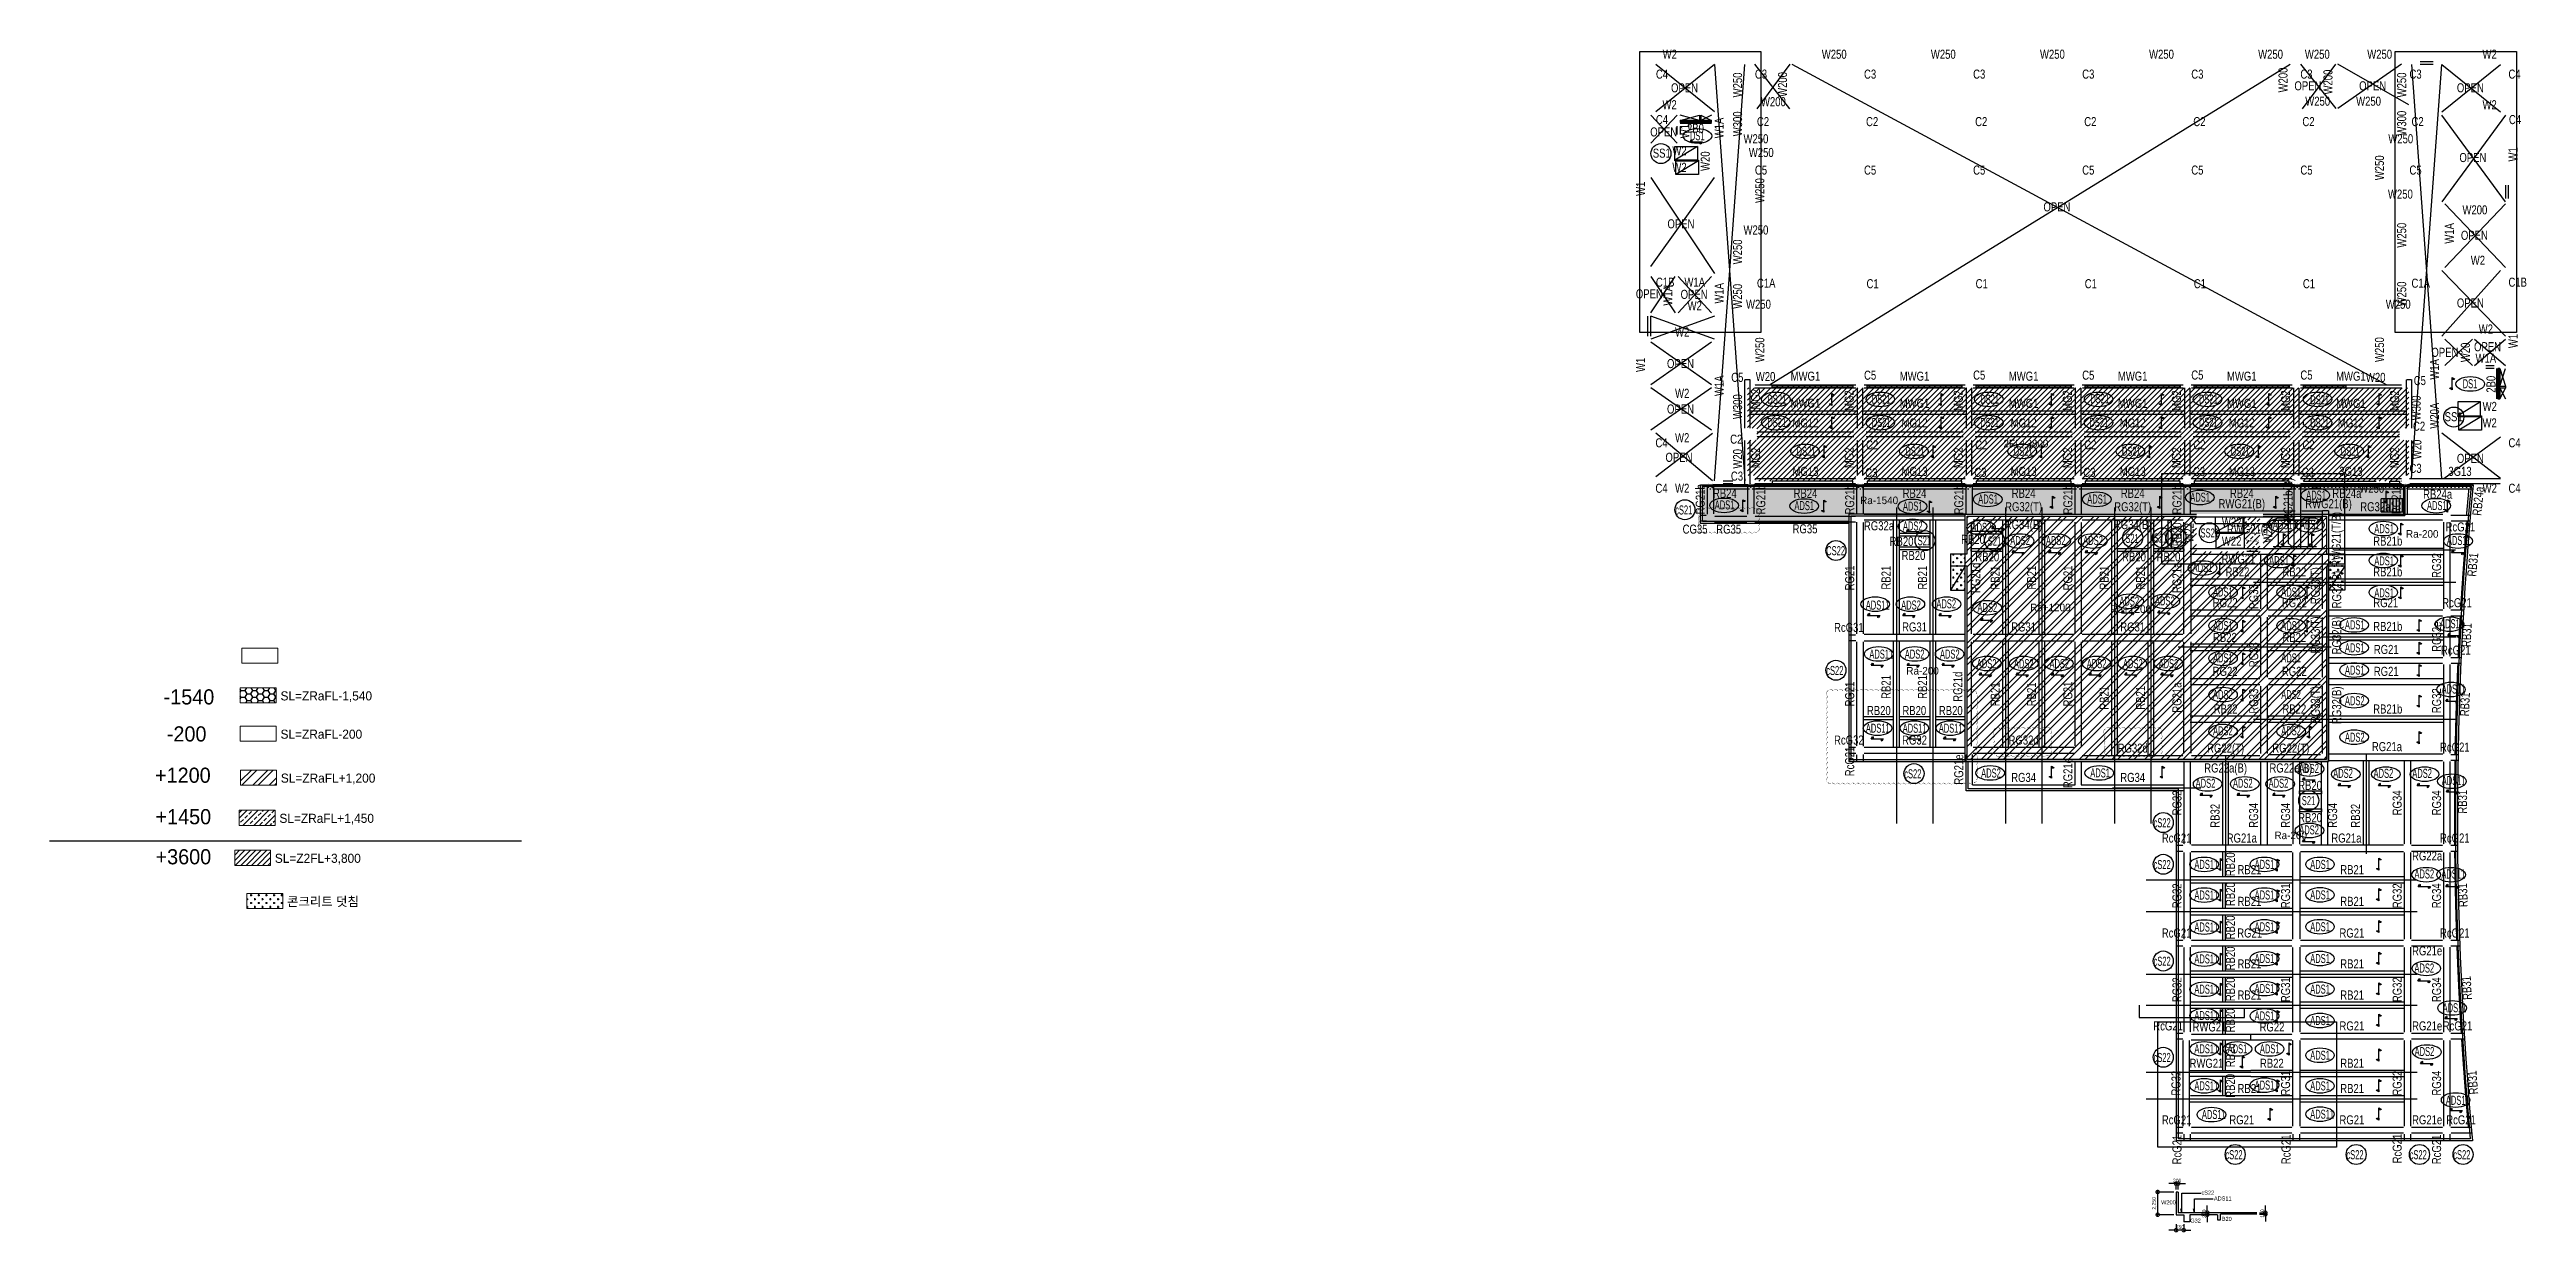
# Model space of a CAD drawing. Header units: millimetres. Extents: x -66083 to 179136, y 33075 to 150188.
import ezdxf
from ezdxf.enums import TextEntityAlignment as Align

# ---------------------------------------------------------------- set-up
doc = ezdxf.new("R2010")
doc.units = ezdxf.units.MM
doc.linetypes.add('HID', pattern=[2.3, 1.5, -0.8])
for name, color, linetype in [('$0$A-HAT', 8, 'Continuous'), ('^DECK', 130, 'Continuous'), ('A-CEN', 1, 'Continuous'), ('A-DIM-INT', 7, 'Continuous'), ('A-ELE', 7, 'Continuous'), ('A-HAT', 251, 'Continuous'), ('A-OPEN', 1, 'Continuous'), ('A-SYM-LEAD', 4, 'Continuous'), ('A-TEXT-NOTE', 7, 'Continuous'), ('BEAM-TEXT', 4, 'Continuous'), ('COLUMN-TEXT', 2, 'Continuous'), ('DECK-PL', 4, 'Continuous'), ('DECK-SLAB', 4, 'Continuous'), ('GIRDER-TEXT', 7, 'Continuous'), ('S-TEXT-NOTE', 7, 'Continuous'), ('TXT-SLAB', 6, 'Continuous'), ('WALL-TEXT', 6, 'Continuous'), ('레벨', 40, 'Continuous'), ('방수턱', 5, 'Continuous'), ('보(beam)', 4, 'HID'), ('보(girder)', 7, 'HID'), ('슬래브라인', 7, 'Continuous')]:
    doc.layers.add(name, color=color, linetype=linetype)
doc.layers.add('A-CON', color=2, linetype='Continuous', lineweight=9)
doc.layers.add('NOPLOT', color=191, linetype='Continuous', plot=False)
doc.styles.add('Gtx', font='Dotum.ttf')
doc.dimstyles.new('Gdim300', dxfattribs={"dimscale": 300, "dimtxt": 3, "dimasz": 6, "dimexe": 1.5, "dimexo": 2, "dimgap": 1, "dimtad": 1, "dimdec": 0, "dimzin": 0, "dimdsep": 46, "dimlunit": 6, "dimtxsty": 'Gtx', "dimblk": 'DOTSMALL', "dimblk1": 'DOTSMALL', "dimblk2": 'DOTSMALL', "dimcen": 1.5, "dimdle": 1.5, "dimclrd": 1, "dimclre": 1, "dimclrt": 256, "dimazin": 0, "dimtfac": 1, "dimtdec": 0, "dimtix": 1, "dimtmove": 2, "dimatfit": 3, "dimldrblk": 'DOTSMALL', "dimfxl": 1, "dimtolj": 1, "dimtzin": 0, "dimlwd": -1, "dimlwe": -1, "dimarcsym": 0})
pattern_1 = [(45, (50460, 0), (-67.35192, 67.35192), []), (135, (50460, 0), (-67.35192, -67.35192), [])]

msp = doc.modelspace()

# ---------------------------------------------------------------- texts
at = {"layer": 'A-TEXT-NOTE', "style": 'Gtx', "width": 0.8}
for p in [(95783.5, 146399), (157499.2, 146599), (163908.5, 146599), (173583.5, 146399), (93723.2, 142032.9), (173833.5, 139499), (132650.5, 134612.8), (95428.8, 132934.6), (173983.5, 131799), (92299, 126001.1), (96733.5, 125949), (173583.5, 125099), (171061.9, 120213.1), (175281.3, 120767.4), (95383.5, 119099), (95383.5, 114599), (95229.7, 109816.3), (173583.5, 109712.9)]:
    msp.add_text('OPEN', height=900, dxfattribs=at).set_placement(p, align=Align.MIDDLE_CENTER)
at = {"layer": 'BEAM-TEXT', "style": 'Gtx', "width": 0.8}
for s, p in [('2B0', (96864, 142844)), ('RB24', (99773.6, 106705, 0)), ('RB24', (107753.6, 106705, 0)), ('RB24', (118553.6, 106705, 0)), ('RB24', (129353.6, 106705, 0)), ('RB24', (140153.6, 106705, 0)), ('RB24', (150953.6, 106705, 0)), ('RB20', (117269.6, 101950.3, 0)), ('RB20', (118449.7, 100548.7, 0)), ('RB20', (124343.3, 102151.3, 0)), ('RB20', (125754, 100419.9, 0)), ('RB20', (140282.3, 100419.9, 0)), ('RB20', (143697, 100419.9, 0)), ('RB20', (115020.3, 85194.7, 0)), ('RB20', (118531.2, 85194.7, 0)), ('RB20', (122140, 85194.7, 0)), ('RB20', (157713.5, 77787.3)), ('RB20', (157713.5, 74593.3, 0))]:
    msp.add_text(s, height=900, dxfattribs=at).set_placement(p, align=Align.TOP_CENTER)
for s, rotation, p in [('2B0', 90, (175175, 117052.5, 0)), ('RB20', 90, (144075.1, 102188.7)), ('RB31', 84.654555, (173372.6, 99230, 0)), ('RB31', 87.458638, (172771, 92240, 0)), ('RB31', 87.458638, (172591, 85380, 0)), ('RB31', 89.599539, (172352, 75724.4, 0)), ('RB31', 92.149522, (172392, 66448.6, 0)), ('RB31', 92.934347, (172778.6, 57257.3, 0)), ('RB31', 94.403148, (173374.6, 47885.1, 0))]:
    msp.add_text(s, height=900, rotation=rotation, dxfattribs=at).set_placement(p, align=Align.TOP_CENTER)
at = {"layer": 'BEAM-TEXT', "color": 1, "style": 'Gtx', "width": 0.8}
for p in [(161354.6, 106705, 0), (170342.7, 106617.1, 0)]:
    msp.add_text('RB24a', height=900, dxfattribs=at).set_placement(p, align=Align.TOP_CENTER)
msp.add_text('RG21c', height=900, rotation=90, dxfattribs=at).set_placement((166953.6, 105655, 0), align=Align.BOTTOM_CENTER)
msp.add_text('RB24a', height=900, rotation=84.654555, dxfattribs=at).set_placement((173904.9, 105523.7, 0), align=Align.TOP_CENTER)
at = {"layer": 'BEAM-TEXT', "style": 'Gtx', "width": 0.8}
for s, p in [('RB21b', (165403.6, 100805, 0)), ('RB22', (150525.2, 97755, 0)), ('RB22', (156153.6, 97755, 0)), ('RB21b', (165403.6, 97755, 0)), ('RB21b', (165403.6, 92355, 0)), ('RB22', (149281.2, 91263.4)), ('RB22', (156153.6, 91263.4)), ('RB22', (149353.6, 84180)), ('RB22', (156153.6, 84180)), ('RB21b', (165403.6, 84180)), ('RB21', (151707.4, 68275)), ('RB21', (161878.6, 68275)), ('RB21', (151707.4, 65135)), ('RB21', (161878.6, 65135)), ('RB21', (151707.4, 58945)), ('RB21', (161878.6, 58945)), ('RB21', (151707.4, 55865)), ('RB21', (161878.6, 55865)), ('RB22', (153928.6, 49105)), ('RB21', (161878.6, 49105)), ('RB21', (151707.4, 46605)), ('RB21', (161878.6, 46605))]:
    msp.add_text(s, height=900, dxfattribs=at).set_placement(p, align=Align.BOTTOM_CENTER)
for s, p in [('RB21', (116453.6, 97905, 0)), ('RB21', (120053.6, 97905, 0)), ('RB21', (127253.6, 97905, 0)), ('RB21', (130853.6, 97905, 0)), ('RB21', (138053.6, 97905, 0)), ('RB21', (141653.6, 97905, 0)), ('RB21', (116453.6, 87080, 0)), ('RB21', (120053.6, 87080, 0)), ('RB21', (127253.6, 86355, 0)), ('RB21', (130853.6, 86355, 0)), ('RB21', (138053.6, 86005, 0)), ('RB21', (141653.6, 86005, 0)), ('RB32', (149023.9, 74326)), ('RB32', (162923.9, 74326)), ('RB20', (150539.8, 69526.4)), ('RB20', (150539.8, 66569.4)), ('RB20', (150539.8, 63277.1)), ('RB20', (150539.8, 60202.3)), ('RB20', (150539.8, 57147.7)), ('RB20', (150539.8, 54068.2)), ('RB20', (150539.8, 50611.8)), ('RB20', (150539.8, 47589.9))]:
    msp.add_text(s, height=900, rotation=90, dxfattribs=at).set_placement(p, align=Align.BOTTOM_CENTER)
at = {"layer": 'COLUMN-TEXT', "color": 3, "style": 'Gtx', "width": 0.8}
for s, p in [('C4', (92953.6, 148205)), ('C3', (102753.6, 148205)), ('C3', (113553.6, 148205)), ('C3', (124353.6, 148205)), ('C3', (135153.6, 148205)), ('C3', (145953.6, 148205)), ('C3', (156753.6, 148205)), ('C3', (167553.6, 148205)), ('C4', (177353.6, 148205)), ('C4', (92953.6, 143705)), ('C2', (102953.6, 143505)), ('C2', (113753.6, 143505)), ('C2', (124553.6, 143505)), ('C2', (135353.6, 143505)), ('C2', (146153.6, 143505)), ('C2', (156953.6, 143505)), ('C2', (167753.6, 143505)), ('C4', (177403.6, 143704.9)), ('C5', (102753.6, 138705)), ('C5', (113553.6, 138705)), ('C5', (124353.6, 138705)), ('C5', (135153.6, 138705)), ('C5', (145953.6, 138705)), ('C5', (156753.6, 138705)), ('C5', (167553.6, 138705)), ('C1B', (92953.6, 127605)), ('C1A', (102953.6, 127505, 0)), ('C1A', (167753.6, 127505)), ('C1B', (177353.6, 127605)), ('C1', (113803.6, 127455, 0)), ('C1', (124603.6, 127455)), ('C1', (135403.6, 127455, 0)), ('C1', (146203.6, 127455, 0)), ('C1', (157003.6, 127455)), ('C5', (100406, 118183.7)), ('C5', (113553.6, 118396.4)), ('C5', (124353.6, 118409.5)), ('C5', (135153.6, 118399.9)), ('C5', (145953.6, 118413.2)), ('C5', (156753.6, 118412.3)), ('C5', (167978.3, 117867.8)), ('C4', (92903.6, 111705.1)), ('C2', (100303.8, 112062.7)), ('C2', (113753.6, 111505)), ('C2', (124553.6, 111505)), ('C2', (135353.6, 111505)), ('C2', (146153.6, 111505)), ('C2', (156953.6, 111505)), ('C4', (177353.6, 111705)), ('C3', (100375.8, 108405)), ('C3', (113675.2, 108743)), ('C3', (124464.8, 108785.7)), ('C3', (135257.7, 108782.3)), ('C3', (146115.8, 108858.6)), ('C3', (156889, 108801)), ('C4', (92903.6, 107205.1)), ('C4', (177353.6, 107205))]:
    msp.add_text(s, height=900, dxfattribs=at).set_placement(p, align=Align.TOP_LEFT)
for s, p in [('C2', (167901.7, 112177.3)), ('C3', (167553.6, 108005))]:
    msp.add_text(s, height=900, dxfattribs=at).set_placement(p, align=Align.BOTTOM_LEFT)
at = {"layer": 'DECK-SLAB', "style": 'Gtx', "width": 0.6}
for s, p in [('DS1', (96318.4, 141200.7, 0)), ('DS21', (103983.4, 115118.3, 0)), ('DS21', (114324.5, 115118.3, 0)), ('DS21', (125057.7, 115118.3, 0)), ('DS21', (135955.7, 115171.7, 0)), ('DS21', (146724.5, 115133.8, 0)), ('DS21', (157726.2, 115071.1, 0)), ('DS1', (172822.3, 116651.9, 0)), ('DS21', (103983.4, 112817.7, 0)), ('DS21', (114324.5, 112817.7, 0)), ('DS21', (125057.7, 112817.7, 0)), ('DS21', (135871.4, 112828.6, 0)), ('DS21', (146710.7, 112837.1, 0)), ('DS21', (157726.2, 112786.7, 0)), ('DS21', (106868.8, 109966.3, 0)), ('DS21', (117648.6, 109966.3, 0)), ('DS21', (128373, 109966.3, 0)), ('DS21', (139081.8, 109966.3, 0)), ('DS21', (149858.2, 109966.3, 0)), ('DS21', (160744.3, 109966.3, 0)), ('ADS1', (98776.8, 104656.7, 0)), ('ADS1', (106663.5, 104587.1, 0)), ('ADS1', (117407.4, 104534.8, 0)), ('ADS1', (124859.4, 105236.7, 0)), ('ADS1', (135656, 105236.7, 0)), ('ADS1', (145852.9, 105420.4, 0)), ('ADS1', (157330.7, 105625.8, 0)), ('ADS1', (169290.9, 104591.1, 0)), ('ADS2', (117407.4, 102569.8, 0)), ('ADS2', (124195.6, 102438.7, 0)), ('ADS1', (154024.4, 102701.8, 0)), ('ADS1', (156715.3, 102701.8, 0)), ('ADS1', (164075.9, 102303.3, 0)), ('ADS2', (128035.3, 101127, 0)), ('ADS2', (131560.8, 101127, 0)), ('ADS2', (135250.4, 101127, 0)), ('ADS11', (171256.5, 101136.1, 0)), ('ADS1', (146080.4, 98448.1, 0)), ('ADS1', (153663.9, 99143.2, 0)), ('ADS1', (164075.9, 99116.3, 0)), ('ADS11', (113728.1, 94740.4, 0)), ('ADS2', (117233.1, 94740.4, 0)), ('ADS2', (120717.7, 94862.7, 0)), ('ADS2', (138837.4, 95129.7, 0)), ('ADS2', (142363, 95149.1, 0)), ('ADS1', (148106.4, 96035.4, 0)), ('ADS1', (154859.3, 96035.4)), ('ADS1', (164075.9, 95950.4, 0)), ('ADS2', (124785.4, 94493.1, 0)), ('ADS1', (148106.4, 92698.4, 0)), ('ADS1', (154859.3, 92698.4, 0)), ('ADS1', (161164.6, 92784.6, 0)), ('ADS11', (170583.7, 92891.3, 0)), ('ADS11', (114083.4, 89883.2, 0)), ('ADS2', (117588.4, 89883.2, 0)), ('ADS2', (121073, 89883.2, 0)), ('ADS1', (161164.6, 90511.2, 0)), ('ADS2', (124721.5, 88935.2, 0)), ('ADS2', (128390.6, 88935.2, 0)), ('ADS2', (131916.2, 88935.2, 0)), ('ADS2', (135605.7, 88935.2, 0)), ('ADS2', (139192.8, 88935.2, 0)), ('ADS2', (142718.3, 88935.2, 0)), ('ADS1', (148106.4, 89506.5, 0)), ('ADS1', (154859.3, 89506.5, 0)), ('ADS1', (161164.6, 88301.4, 0)), ('ADS2', (148106.4, 85879.4, 0)), ('ADS2', (154859.3, 85879.4, 0)), ('ADS2', (161164.6, 85266.7, 0)), ('ADS11', (170731.4, 86433.5, 0)), ('ADS11', (113734.9, 82548.3, 0)), ('ADS11', (117380.7, 82548.3, 0)), ('ADS11', (120952, 82548.3, 0)), ('ADS2', (148106.4, 82293.7, 0)), ('ADS2', (154859.3, 82293.7, 0)), ('ADS2', (161164.6, 81654.5, 0)), ('ADS2', (125150.2, 78111.2, 0)), ('ADS1', (135953.6, 78122.3, 0)), ('ADS2', (156640.2, 78560.8, 0)), ('ADS2', (159999.5, 78083.3, 0)), ('ADS2', (163997, 78083.3, 0)), ('ADS2', (167830.4, 78083.3, 0)), ('ADS2', (146384.4, 77099, 0)), ('ADS2', (150078.1, 77099, 0)), ('ADS2', (153609.5, 77099, 0)), ('ADS11', (170752.5, 77358.8, 0)), ('ADS2', (156640.2, 72482.6, 0)), ('ADS11', (146260, 69067.5, 0)), ('ADS1', (152224.4, 69068.3, 0)), ('ADS1', (157727.6, 69063, 0)), ('ADS2', (168045.4, 68119.9, 0)), ('ADS11', (170710.2, 68115.6, 0)), ('ADS11', (146260, 66031.7, 0)), ('ADS1', (152224.4, 66039.5, 0)), ('ADS1', (157727.6, 66046, 0)), ('ADS11', (146260, 62865.9, 0)), ('ADS1', (152224.4, 62891.1, 0)), ('ADS1', (157727.6, 62889.2, 0)), ('ADS11', (146260, 59709.4, 0)), ('ADS1', (152224.4, 59749.1, 0)), ('ADS1', (157727.6, 59747.8, 0)), ('ADS2', (168045.4, 58805.4)), ('ADS11', (146260, 56710.7, 0)), ('ADS1', (152224.4, 56779.5, 0)), ('ADS1', (157727.6, 56715.3, 0)), ('ADS11', (146260, 54101.9, 0)), ('ADS1', (152224.4, 54064.9, 0)), ('ADS1', (157727.6, 53605.1, 0)), ('ADS11', (170837.4, 54868.9, 0)), ('ADS11', (146260, 50806.2, 0)), ('ADS1', (149551.4, 50806.2, 0)), ('ADS1', (152743.2, 50806.2, 0)), ('ADS1', (157727.6, 50168.3, 0)), ('ADS2', (168061, 50540.9, 0)), ('ADS11', (146260, 47147.3, 0)), ('ADS1', (152224.4, 47218.2, 0)), ('ADS1', (157727.6, 47135.8, 0)), ('ADS11', (171154.8, 45710.3, 0)), ('ADS11', (147001.6, 44309.4, 0)), ('ADS11', (157727.6, 44336.6, 0))]:
    msp.add_text(s, height=900, dxfattribs=at).set_placement(p)
at = {"layer": 'GIRDER-TEXT', "style": 'Gtx', "width": 0.8}
for s, p in [('MWG1', (107753.6, 117130.7)), ('MWG1', (118553.6, 117130.7)), ('MWG1', (129353.6, 117130.7)), ('MWG1', (140153.6, 117130.7)), ('MWG1', (150953.6, 117130.7)), ('MWG1', (161753.6, 117130.7)), ('MWG1', (107753.6, 114453)), ('MWG1', (118553.6, 114442.9)), ('MWG1', (129353.6, 114442.9)), ('MWG1', (140153.6, 114442.9)), ('MWG1', (150953.6, 114442.9)), ('MWG1', (161753.6, 114442.9)), ('MG12', (107753.6, 112505)), ('MG12', (118553.6, 112505)), ('MG12', (129353.6, 112505)), ('MG12', (140153.6, 112505)), ('MG12', (150953.6, 112505)), ('MG12', (161753.6, 112505)), ('MG13', (107753.6, 107705)), ('MG13', (118553.6, 107705)), ('MG13', (129353.6, 107705)), ('MG13', (140153.6, 107705)), ('MG13', (150953.6, 107705)), ('RWG21(B)', (150953.6, 104505)), ('RWG21(B)', (159542.7, 104505)), ('RG32(T)', (129353.6, 104205)), ('RG32(T)', (140153.6, 104205)), ('RWG21(T)', (151763, 101994.2)), ('RG32a', (164173.6, 104205)), ('RG22', (149303.6, 94705, 0)), ('RG22', (156153.6, 94705, 0)), ('RG21', (165203.6, 94705, 0)), ('RcG21', (172262.2, 94705, 0)), ('RcG31', (112053.6, 92255)), ('RG31', (118553.6, 92305)), ('RG31', (129353.6, 92305)), ('RG31', (140153.6, 92305)), ('RG21', (165253.6, 90076.4, 0)), ('RcG21', (172143.6, 90005)), ('RG22', (149303.6, 87905, 0)), ('RG22', (156153.6, 87905, 0)), ('RG21', (165253.6, 87905, 0)), ('RcG32', (112053.6, 81105)), ('RG32', (118553.6, 81105)), ('RG32d', (129353.6, 81105)), ('RG32d', (140153.6, 80305)), ('RG22(T)', (149353.6, 80305)), ('RG22(T)', (155808.5, 80305)), ('RG21a', (165324.8, 80455, 0)), ('RcG21', (172043.6, 80405, 0)), ('RG34', (129353.6, 77405)), ('RG34', (140153.6, 77405)), ('RcG21', (144503.6, 71405)), ('RG21a', (150953.6, 71405)), ('RG21a', (161310.1, 71405)), ('RcG21', (172043.6, 71405)), ('RcG21', (144503.6, 62005)), ('RG21', (151732.4, 62005)), ('RG21', (161853.6, 62005)), ('RcG21', (172043.6, 62005)), ('RcG21', (143660.4, 52805)), ('RG21', (161853.6, 52805)), ('RG21e', (169303.6, 52805)), ('RcG21', (172311.4, 52805)), ('RWG21', (147753.5, 52705)), ('RG22', (153943.7, 52705)), ('RWG21', (147456, 49105)), ('RcG21', (144503.6, 43505)), ('RG21', (150953.6, 43505)), ('RG21', (161853.6, 43505)), ('RG21e', (169303.6, 43505)), ('RcG21', (172662.7, 43505))]:
    msp.add_text(s, height=900, dxfattribs=at).set_placement(p, align=Align.BOTTOM_CENTER)
for s, p in [('MG2', (102364.4, 115561.2)), ('MG2', (102364.4, 109755)), ('RG21b', (102885.3, 105655)), ('RWG21(T/B)', (159853.6, 101690.8)), ('RG21d', (124153.6, 97880)), ('RG32(B)', (159893.8, 96721.7)), ('RG32(B)', (159893.8, 92170.4)), ('RG32(B)', (159893.8, 85271.6))]:
    msp.add_text(s, height=900, rotation=90, dxfattribs=at).set_placement(p, align=Align.TOP_CENTER)
for s, p in [('MG2', (112803.6, 115436.3)), ('MG2', (123603.6, 115436.3)), ('MG2', (134403.6, 115436.3)), ('MG2', (145203.6, 115436.3)), ('MG2', (156003.6, 115436.3)), ('MG2', (166803.6, 115436.3)), ('MG2', (112803.6, 109755)), ('MG2', (123603.6, 109755)), ('MG2', (134403.6, 109755)), ('MG2', (145203.6, 109755)), ('MG2', (156003.6, 109755)), ('MG2', (166803.6, 109755)), ('RG21b', (98053.6, 105655)), ('RG21b', (112853.6, 105655)), ('RG21b', (123653.6, 105655)), ('RG21b', (134453.6, 105655)), ('RG21b', (145253.6, 105655)), ('RG21b(B)', (156253.6, 105655)), ('RG21', (112853.6, 97880)), ('RG21', (134453.6, 97880)), ('RG21a', (145253.6, 97880)), ('RG33(T)', (158953.6, 97105.2)), ('RG32', (170953.6, 99105)), ('RG33', (152853.6, 96015)), ('RG33(T)', (158953.6, 92228.8)), ('RG32e', (170953.6, 92055)), ('RG33', (152853.6, 90270)), ('RG21d', (123553.6, 87105)), ('RG21', (112853.6, 86380)), ('RG21', (134453.6, 86380)), ('RG21a', (145253.6, 86030)), ('RG33', (152853.6, 85675)), ('RG33(T)', (158953.6, 85330)), ('RG32', (170953.6, 85715)), ('RcG21', (112853.6, 79705)), ('RG21e', (123653.6, 78905)), ('RG21e', (134453.6, 78555)), ('RG32', (145253.6, 75605)), ('RG34', (167053.6, 75605)), ('RG34', (170953.6, 75605, 0)), ('RG34', (152840, 74370)), ('RG34', (156003.6, 74370)), ('RG34', (160660.3, 74370)), ('RG32', (145253.6, 66405)), ('RG31', (156003.6, 66405)), ('RG32', (167053.6, 66405)), ('RG34', (170953.6, 66405)), ('RG32', (145253.6, 57105)), ('RG31', (156003.6, 57105)), ('RG32', (167053.6, 57105)), ('RG34', (170953.6, 57105)), ('RG34', (170953.6, 47855)), ('RG32', (145153.6, 47855)), ('RG31', (156003.6, 47855)), ('RG32', (167053.6, 47855)), ('RcG21', (145253.6, 41278.8)), ('RcG21', (156053.6, 41301.5)), ('RcG21', (167053.6, 41381.4)), ('RcG21', (170953.6, 41296.5))]:
    msp.add_text(s, height=900, rotation=90, dxfattribs=at).set_placement(p, align=Align.BOTTOM_CENTER)
at = {"layer": 'GIRDER-TEXT', "color": 1, "style": 'Gtx', "width": 0.8}
for p in [(161753.6, 107705), (172553.6, 107705)]:
    msp.add_text('3G13', height=900, dxfattribs=at).set_placement(p, align=Align.BOTTOM_CENTER)
at = {"layer": 'GIRDER-TEXT', "style": 'Gtx', "width": 0.8}
for s, p in [('CG35', (96825.6, 103159.6)), ('RG35', (100156.5, 103159.6)), ('RG35', (107713.6, 103186.2)), ('RG32a', (115037.7, 103489.5)), ('RG34(B)', (129353.6, 103605)), ('RG34(B)', (140153.6, 103605)), ('RcG21', (172595.4, 103379.6)), ('RWG21', (150625.2, 100205)), ('RG22a(B)', (149353.6, 79511.9)), ('RG22a(B)', (155808.5, 79511.9)), ('RG22a', (169303.6, 70805)), ('RG21e', (169303.6, 61405))]:
    msp.add_text(s, height=900, dxfattribs=at).set_placement(p, align=Align.TOP_CENTER)
at = {"layer": 'NOPLOT', "linetype": 'ByBlock', "style": 'Gtx'}
for s, p in [('cS22', (146961.3, 36817.2)), ('W200', (142971.8, 35859.7)), ('G32', (145853.4, 34050.7, 0)), ('ADS11', (148195.9, 36237.7)), ('B20', (148977.4, 34222.1, 0))]:
    msp.add_text(s, height=400, dxfattribs=at).set_placement(p)
at = {"layer": 'S-TEXT-NOTE', "color": 4, "style": 'Gtx'}
for s, p in [('SL=ZRaFL-1,540', (-43215.6, 85749.5)), ('SL=ZRaFL-200', (-43215.6, 81956.7)), ('SL=ZRaFL+1,200', (-43184, 77606.4)), ('SL=ZRaFL+1,450', (-43324.6, 73625.7)), ('SL=Z2FL+3,800', (-43775.3, 69668.9)), ('콘크리트 덧침', (-42565.6, 65391.6))]:
    msp.add_text(s, height=900, dxfattribs=at).set_placement(p)
at = {"layer": 'TXT-SLAB', "style": 'Gtx'}
for s, width, p in [('SS1', 0.8, (92641.2, 139478.3)), ('SS1', 0.8, (171036.9, 113384.9)), ('cS21', 0.6, (94854.7, 104156.9)), ('CS22', 0.6, (109809.4, 100120.9)), ('S21', 0.6, (118865.8, 101102.6)), ('S21', 0.6, (125807.9, 101074.4)), ('S21', 0.6, (139423.2, 101341.2)), ('S21', 0.6, (142260.9, 101376.1)), ('S21', 0.6, (143847.3, 101369.1)), ('SS21', 0.6, (146869.7, 101881.2)), ('cS22', 0.6, (109809.4, 88262.5)), ('cS22', 0.6, (117532.8, 78030.8)), ('S21', 0.6, (156896.5, 75378.9)), ('cS22', 0.6, (142214.8, 73184.8)), ('cS22', 0.6, (142214.8, 69050.4)), ('cS22', 0.6, (142214.8, 59477.7)), ('cS22', 0.6, (142214.8, 49948.3)), ('cS22', 0.6, (149331.2, 40323)), ('cS22', 0.6, (161309.5, 40323)), ('cS22', 0.6, (167572.9, 40323)), ('cS22', 0.6, (171886.7, 40323))]:
    msp.add_text(s, height=900, dxfattribs=dict(at, width=width)).set_placement(p)
at = {"layer": 'WALL-TEXT', "style": 'Gtx', "width": 0.8}
for s, p in [('W2', (94323.8, 149005, 0)), ('W250', (110602.6, 149005, 0)), ('W250', (121402.6, 149005, 0)), ('W250', (132202.6, 149005, 0)), ('W250', (143002.6, 149005, 0)), ('W250', (153802.6, 149005, 0)), ('W250', (158429, 149005, 0)), ('W250', (164602.6, 149005, 0)), ('W2', (175489.1, 149005, 0)), ('W2', (94303.9, 144005, 0)), ('W200', (104578.6, 144305, 0)), ('W250', (158467.4, 144355, 0)), ('W250', (163503.6, 144355, 0)), ('W2', (175490, 144005, 0)), ('W250', (103380.1, 139277.1, 0)), ('W2', (95285.7, 137805, 0)), ('W250', (166653.6, 135155, 0)), ('W250', (102853.6, 131605, 0)), ('W2', (174330.4, 128605, 0)), ('W2', (96793.1, 124105, 0)), ('W250', (103103.6, 124255, 0)), ('W250', (166440.7, 124255, 0)), ('W2', (95551.2, 121505, 0)), ('W2', (175115, 121805, 0)), ('W20', (103806.6, 117092.2, 0)), ('W20', (164209.8, 117009.9, 0)), ('W1A', (175115, 118905, 0)), ('W2', (175490, 112505, 0)), ('W22', (149948.9, 100799.7, 0))]:
    msp.add_text(s, height=900, dxfattribs=at).set_placement(p, align=Align.BOTTOM_CENTER)
for s, p in [('W250', (101753.6, 146681, 0)), ('W200', (106203.6, 146731, 0)), ('W200', (155753.6, 147170.3, 0)), ('W200', (160203.6, 146970.3, 0)), ('W250', (167503.6, 146681, 0)), ('W300', (101753.6, 142830.1, 0)), ('W300', (167503.6, 142896.9, 0)), ('W20', (98553.6, 139135, 0)), ('W250', (103953.6, 136228.4, 0)), ('W250', (165303.6, 138480, 0)), ('W1', (92153.6, 136405, 0)), ('W250', (167503.6, 131805, 0)), ('W250', (101753.6, 130155, 0)), ('W1A', (94853.6, 125855, 0)), ('W250', (101753.6, 125755, 0)), ('W250', (167503.6, 125987.3, 0)), ('W250', (103953.6, 120455, 0)), ('W250', (165303.6, 120480, 0)), ('W20', (173803.6, 120205, 0)), ('W1', (92153.6, 118971.4, 0)), ('W1A', (170753.6, 118530, 0)), ('W300', (101753.6, 114830, 0)), ('W300', (168937.2, 114705, 0)), ('W20', (101753.6, 109665.6, 0)), ('W22', (146457.8, 102337.7, 0))]:
    msp.add_text(s, height=900, rotation=90, dxfattribs=at).set_placement(p, align=Align.BOTTOM_CENTER)
for s, p in [('W1A', (95353.6, 142420.1, 0)), ('W1A', (98753.6, 142420.1, 0)), ('W1', (177353.6, 139807.5, 0)), ('W1A', (171053.6, 131987.9, 0)), ('W1A', (98753.6, 126057.1, 0)), ('W1', (177353.6, 121330, 0)), ('W1A', (98753.6, 116901.2, 0)), ('W20', (167838.2, 110594.1, 0)), ('W22', (153083, 102337.7, 0))]:
    msp.add_text(s, height=900, rotation=90, dxfattribs=at).set_placement(p, align=Align.TOP_CENTER)
for s, p in [('W2', (95285.7, 140605, 0)), ('W250', (102853.6, 141805, 0)), ('W250', (166690.7, 141805, 0)), ('W200', (174029.6, 134765.3, 0)), ('W1A', (96793.1, 127605, 0)), ('W2', (95551.2, 116605, 0)), ('W2', (175500.9, 115305, 0)), ('W2', (95551.2, 112205, 0)), ('W2', (95551.2, 107205, 0)), ('W250', (163819.2, 107205, 0)), ('W2', (175500.9, 107205, 0)), ('W22', (149948.9, 103851, 0))]:
    msp.add_text(s, height=900, dxfattribs=at).set_placement(p, align=Align.TOP_CENTER)
at = {"layer": 'WALL-TEXT', "color": 2, "style": 'Gtx', "width": 0.8}
msp.add_text('W20A', height=900, rotation=90, dxfattribs=at).set_placement((170753.6, 113936.3, 0), align=Align.BOTTOM_CENTER)
at = {"layer": '레벨', "style": 'Gtx'}
for s, height, p in [('2FL+3800', 750, (129582.4, 111183.1)), ('Ra-1540', 750, (115052.5, 105559.3)), ('Ra+1450', 225, (151963.6, 101556.9)), ('Ra-200', 750, (168817.8, 102232.7)), ('Ra+1200', 750, (132003, 94950.5, 0)), ('Ra+1200', 750, (139963.6, 94787.6, 0)), ('Ra-200', 750, (119351.1, 88680.8)), ('-1540', 1500, (-52279.2, 86098.7)), ('-200', 1500, (-52510.9, 82432.9)), ('+1200', 1500, (-52884.1, 78344, 0)), ('+1450', 1500, (-52837.9, 74238)), ('Ra-200', 750, (155797.9, 72391)), ('+3600', 1500, (-52833.4, 70271.7))]:
    msp.add_text(s, height=height, dxfattribs=at).set_placement(p, align=Align.MIDDLE_CENTER)

# ---------------------------------------------------------------- blocks, each defined once
blk = doc.blocks.new('*U696')
at = {"layer": '보(girder)'}
for p, q in [((-1905, 700), (8295, 700)), ((8295, 100), (-1905, 100))]:
    blk.add_line(p, q, dxfattribs=at)
blk = doc.blocks.new('*U640')
at = {"layer": '보(girder)'}
for p, q in [((-2005, 650), (1495, 650)), ((1495, 150), (-2005, 150))]:
    blk.add_line(p, q, dxfattribs=at)
blk = doc.blocks.new('*U642')
at = {"layer": '보(girder)'}
for p, q in [((-1905, 650), (7695, 650)), ((7695, 150), (-1905, 150))]:
    blk.add_line(p, q, dxfattribs=at)
blk = doc.blocks.new('*U644')
at = {"layer": '보(girder)'}
for p, q in [((-1905, 650), (7695, 650)), ((7695, 150), (-1905, 150))]:
    blk.add_line(p, q, dxfattribs=at)
blk = doc.blocks.new('*U662')
at = {"layer": '보(girder)'}
for p, q in [((-1905, 650), (7695, 650)), ((7695, 150), (-1905, 150))]:
    blk.add_line(p, q, dxfattribs=at)
blk = doc.blocks.new('*U664')
at = {"layer": '보(girder)'}
for p, q in [((-1905, 650), (7695, 650)), ((7695, 150), (-1905, 150))]:
    blk.add_line(p, q, dxfattribs=at)
blk = doc.blocks.new('*U666')
at = {"layer": '보(girder)'}
for p, q in [((-1905, 650), (7695, 650)), ((7695, 150), (-1905, 150))]:
    blk.add_line(p, q, dxfattribs=at)
blk = doc.blocks.new('*U646')
at = {"layer": '보(girder)'}
for p, q in [((-1905, 650), (7695, 650)), ((7695, 150), (-1905, 150))]:
    blk.add_line(p, q, dxfattribs=at)
blk = doc.blocks.new('*U648')
at = {"layer": '보(girder)'}
for p, q in [((-1905, 650), (8095, 650)), ((8095, 150), (-1905, 150))]:
    blk.add_line(p, q, dxfattribs=at)
blk = doc.blocks.new('*U650')
at = {"layer": '보(girder)'}
for p, q in [((-1905, 650), (8095, 650)), ((8095, 150), (-1905, 150))]:
    blk.add_line(p, q, dxfattribs=at)
blk = doc.blocks.new('*U652')
at = {"layer": '보(girder)'}
for p, q in [((-1905, 650), (8095, 650)), ((8095, 150), (-1905, 150))]:
    blk.add_line(p, q, dxfattribs=at)
blk = doc.blocks.new('*U668')
at = {"layer": '보(girder)'}
for p, q in [((-1905, 650), (8095, 650)), ((8095, 150), (-1905, 150))]:
    blk.add_line(p, q, dxfattribs=at)
blk = doc.blocks.new('*U670')
at = {"layer": '보(girder)'}
for p, q in [((-1905, 650), (8095, 650)), ((8095, 150), (-1905, 150))]:
    blk.add_line(p, q, dxfattribs=at)
blk = doc.blocks.new('*U672')
at = {"layer": '보(girder)'}
for p, q in [((-1905, 650), (8095, 650)), ((8095, 150), (-1905, 150))]:
    blk.add_line(p, q, dxfattribs=at)
blk = doc.blocks.new('*U654')
at = {"layer": '보(girder)'}
for p, q in [((-2005, 650), (1495, 650)), ((1495, 150), (-2005, 150))]:
    blk.add_line(p, q, dxfattribs=at)
blk = doc.blocks.new('*U656')
at = {"layer": '보(girder)'}
for p, q in [((-2005, 650), (1495, 650)), ((1495, 150), (-2005, 150))]:
    blk.add_line(p, q, dxfattribs=at)
blk = doc.blocks.new('*U658')
at = {"layer": '보(girder)'}
for p, q in [((-2005, 650), (1495, 650)), ((1495, 150), (-2005, 150))]:
    blk.add_line(p, q, dxfattribs=at)
blk = doc.blocks.new('*U660')
at = {"layer": '보(girder)'}
for p, q in [((-2005, 650), (1495, 650)), ((1495, 150), (-2005, 150))]:
    blk.add_line(p, q, dxfattribs=at)
blk = doc.blocks.new('*U674')
at = {"layer": '보(girder)'}
for p, q in [((-2005, 650), (1495, 650)), ((1495, 150), (-2005, 150))]:
    blk.add_line(p, q, dxfattribs=at)
blk = doc.blocks.new('*U680')
at = {"layer": '보(girder)'}
for p, q in [((-1905, 700), (1295, 700)), ((1295, 100), (-1905, 100))]:
    blk.add_line(p, q, dxfattribs=at)
blk = doc.blocks.new('*U682')
at = {"layer": '보(girder)'}
for p, q in [((-1905, 700), (8095, 700)), ((8095, 100), (-1905, 100))]:
    blk.add_line(p, q, dxfattribs=at)
blk = doc.blocks.new('*U690')
at = {"layer": '보(girder)'}
for p, q in [((-1905, 700), (8095, 700)), ((8095, 100), (-1905, 100))]:
    blk.add_line(p, q, dxfattribs=at)
blk = doc.blocks.new('*U692')
at = {"layer": '보(girder)'}
for p, q in [((-1905, 700), (8095, 700)), ((8095, 100), (-1905, 100))]:
    blk.add_line(p, q, dxfattribs=at)
blk = doc.blocks.new('*U694')
at = {"layer": '보(girder)'}
for p, q in [((-1905, 700), (8095, 700)), ((8095, 100), (-1905, 100))]:
    blk.add_line(p, q, dxfattribs=at)
blk = doc.blocks.new('*U676')
at = {"layer": '보(girder)'}
for p, q in [((-2005, 700), (8395, 700)), ((8395, 100), (-2005, 100))]:
    blk.add_line(p, q, dxfattribs=at)
blk = doc.blocks.new('*U678')
at = {"layer": '보(girder)'}
for p, q in [((-1905, 700), (9395, 700)), ((9395, 100), (-1905, 100))]:
    blk.add_line(p, q, dxfattribs=at)
blk = doc.blocks.new('*U611')
at = {"layer": '보(girder)'}
for p, q in [((-1905, 750), (8095, 750)), ((8095, 50), (-1905, 50))]:
    blk.add_line(p, q, dxfattribs=at)
blk = doc.blocks.new('*U613')
at = {"layer": '보(girder)'}
for p, q in [((-1905, 750), (8095, 750)), ((8095, 50), (-1905, 50))]:
    blk.add_line(p, q, dxfattribs=at)
blk = doc.blocks.new('*U615')
at = {"layer": '보(girder)'}
for p, q in [((-1905, 750), (8095, 750)), ((8095, 50), (-1905, 50))]:
    blk.add_line(p, q, dxfattribs=at)
blk = doc.blocks.new('*U617')
at = {"layer": '보(girder)'}
for p, q in [((-1905, 700), (4095, 700)), ((4095, 100), (-1905, 100))]:
    blk.add_line(p, q, dxfattribs=at)
blk = doc.blocks.new('*U619')
at = {"layer": '보(girder)'}
for p, q in [((-1905, 700), (4095, 700)), ((4095, 100), (-1905, 100))]:
    blk.add_line(p, q, dxfattribs=at)
blk = doc.blocks.new('*U621')
at = {"layer": '보(girder)'}
for p, q in [((-1905, 700), (9145, 700)), ((9145, 100), (-1905, 100))]:
    blk.add_line(p, q, dxfattribs=at)
blk = doc.blocks.new('*U607')
at = {"layer": '보(girder)'}
for p, q in [((-1905, 700), (9145, 700)), ((9145, 100), (-1905, 100))]:
    blk.add_line(p, q, dxfattribs=at)
blk = doc.blocks.new('*U609')
at = {"layer": '보(girder)'}
for p, q in [((-1905, 700), (9145, 700)), ((9145, 100), (-1905, 100))]:
    blk.add_line(p, q, dxfattribs=at)
blk = doc.blocks.new('*U405')
at = {"layer": '보(girder)'}
for p, q in [((-1905, 750), (9145, 750)), ((9145, 50), (-1905, 50))]:
    blk.add_line(p, q, dxfattribs=at)
blk = doc.blocks.new('*U698')
at = {"layer": '보(girder)'}
for p, q in [((-1905, 700), (11795, 700)), ((11795, 100), (-1905, 100))]:
    blk.add_line(p, q, dxfattribs=at)
blk = doc.blocks.new('*U700')
at = {"layer": '보(girder)'}
for p, q in [((-1905, 700), (995, 700)), ((995, 100), (-1905, 100))]:
    blk.add_line(p, q, dxfattribs=at)
blk = doc.blocks.new('*U702')
at = {"layer": '보(girder)'}
for p, q in [((-1905, 700), (995, 700)), ((995, 100), (-1905, 100))]:
    blk.add_line(p, q, dxfattribs=at)
blk = doc.blocks.new('*U385')
at = {"layer": '보(girder)'}
for p, q in [((-1905, 700), (995, 700)), ((995, 100), (-1905, 100))]:
    blk.add_line(p, q, dxfattribs=at)
blk = doc.blocks.new('*U387')
at = {"layer": '보(girder)'}
for p, q in [((-1905, 700), (995, 700)), ((995, 100), (-1905, 100))]:
    blk.add_line(p, q, dxfattribs=at)
blk = doc.blocks.new('*U389')
at = {"layer": '보(girder)'}
for p, q in [((-1905, 700), (995, 700)), ((995, 100), (-1905, 100))]:
    blk.add_line(p, q, dxfattribs=at)
blk = doc.blocks.new('*U391')
at = {"layer": '보(girder)'}
for p, q in [((-2005, 700), (895, 700)), ((895, 100), (-2005, 100))]:
    blk.add_line(p, q, dxfattribs=at)
blk = doc.blocks.new('*U393')
at = {"layer": '보(girder)'}
for p, q in [((-1905, 700), (4395, 700)), ((4395, 100), (-1905, 100))]:
    blk.add_line(p, q, dxfattribs=at)
blk = doc.blocks.new('*U395')
at = {"layer": '보(girder)'}
for p, q in [((-1705, 700), (395, 700)), ((395, 100), (-1705, 100))]:
    blk.add_line(p, q, dxfattribs=at)
blk = doc.blocks.new('*U397')
at = {"layer": '보(girder)'}
for p, q in [((-1905, 700), (1795, 700)), ((1795, 100), (-1905, 100))]:
    blk.add_line(p, q, dxfattribs=at)
blk = doc.blocks.new('*U399')
at = {"layer": '보(girder)'}
for p, q in [((-1905, 700), (3495, 700)), ((3495, 100), (-1905, 100))]:
    blk.add_line(p, q, dxfattribs=at)
blk = doc.blocks.new('*U401')
at = {"layer": '보(girder)'}
for p, q in [((-1905, 700), (3495, 700)), ((3495, 100), (-1905, 100))]:
    blk.add_line(p, q, dxfattribs=at)
blk = doc.blocks.new('*U411')
at = {"layer": '보(girder)'}
for p, q in [((-1905, 700), (8445, 700)), ((8445, 100), (-1905, 100))]:
    blk.add_line(p, q, dxfattribs=at)
blk = doc.blocks.new('*U413')
at = {"layer": '보(girder)'}
for p, q in [((-1905, 700), (8445, 700)), ((8445, 100), (-1905, 100))]:
    blk.add_line(p, q, dxfattribs=at)
blk = doc.blocks.new('*U403')
at = {"layer": '보(girder)'}
for p, q in [((-1905, 700), (8445, 700)), ((8445, 100), (-1905, 100))]:
    blk.add_line(p, q, dxfattribs=at)
blk = doc.blocks.new('*U407')
at = {"layer": '보(girder)'}
for p, q in [((-1905, 700), (4795, 700)), ((4795, 100), (-1905, 100))]:
    blk.add_line(p, q, dxfattribs=at)
blk = doc.blocks.new('*U409')
at = {"layer": '보(girder)'}
for p, q in [((-1905, 700), (4795, 700)), ((4795, 100), (-1905, 100))]:
    blk.add_line(p, q, dxfattribs=at)
blk = doc.blocks.new('*U415')
at = {"layer": '보(girder)'}
for p, q in [((-1905, 700), (6895, 700)), ((6895, 100), (-1905, 100))]:
    blk.add_line(p, q, dxfattribs=at)
blk = doc.blocks.new('*U417')
at = {"layer": '보(girder)'}
for p, q in [((-1905, 700), (1995, 700)), ((1995, 100), (-1905, 100))]:
    blk.add_line(p, q, dxfattribs=at)
blk = doc.blocks.new('*U419')
at = {"layer": '보(girder)'}
for p, q in [((-1905, 700), (6695, 700)), ((6695, 100), (-1905, 100))]:
    blk.add_line(p, q, dxfattribs=at)
blk = doc.blocks.new('*U421')
at = {"layer": '보(girder)'}
for p, q in [((-1905, 700), (6295, 700)), ((6295, 100), (-1905, 100))]:
    blk.add_line(p, q, dxfattribs=at)
blk = doc.blocks.new('*U423')
at = {"layer": '보(girder)'}
for p, q in [((-1955, 700), (6295, 700)), ((6295, 100), (-1955, 100))]:
    blk.add_line(p, q, dxfattribs=at)
blk = doc.blocks.new('*U425')
at = {"layer": '보(girder)'}
for p, q in [((-1905, 700), (6295, 700)), ((6295, 100), (-1905, 100))]:
    blk.add_line(p, q, dxfattribs=at)
blk = doc.blocks.new('*U427')
at = {"layer": '보(girder)'}
for p, q in [((-1905, 750), (6695, 750)), ((6695, 50), (-1905, 50))]:
    blk.add_line(p, q, dxfattribs=at)
blk = doc.blocks.new('*U429')
at = {"layer": '보(girder)'}
for p, q in [((-1905, 750), (6495, 750)), ((6495, 50), (-1905, 50))]:
    blk.add_line(p, q, dxfattribs=at)
blk = doc.blocks.new('*U431')
at = {"layer": '보(girder)'}
for p, q in [((-1905, 750), (6595, 750)), ((6595, 50), (-1905, 50))]:
    blk.add_line(p, q, dxfattribs=at)
blk = doc.blocks.new('*U439')
at = {"layer": '보(girder)'}
for p, q in [((-1905, 700), (6695, 700)), ((6695, 100), (-1905, 100))]:
    blk.add_line(p, q, dxfattribs=at)
blk = doc.blocks.new('*U441')
at = {"layer": '보(girder)'}
for p, q in [((-1905, 700), (6495, 700)), ((6495, 100), (-1905, 100))]:
    blk.add_line(p, q, dxfattribs=at)
blk = doc.blocks.new('*U443')
at = {"layer": '보(girder)'}
for p, q in [((-1905, 700), (6595, 700)), ((6595, 100), (-1905, 100))]:
    blk.add_line(p, q, dxfattribs=at)
blk = doc.blocks.new('*U433')
at = {"layer": '보(girder)'}
for p, q in [((-1905, 700), (6695, 700)), ((6695, 100), (-1905, 100))]:
    blk.add_line(p, q, dxfattribs=at)
blk = doc.blocks.new('*U435')
at = {"layer": '보(girder)'}
for p, q in [((-1905, 700), (6495, 700)), ((6495, 100), (-1905, 100))]:
    blk.add_line(p, q, dxfattribs=at)
blk = doc.blocks.new('*U437')
at = {"layer": '보(girder)'}
for p, q in [((-1905, 700), (6595, 700)), ((6595, 100), (-1905, 100))]:
    blk.add_line(p, q, dxfattribs=at)
blk = doc.blocks.new('*U463')
at = {"layer": '보(girder)'}
for p, q in [((-1905, 700), (6695, 700)), ((6695, 100), (-1905, 100))]:
    blk.add_line(p, q, dxfattribs=at)
blk = doc.blocks.new('*U465')
at = {"layer": '보(girder)'}
for p, q in [((-1905, 700), (6495, 700)), ((6495, 100), (-1905, 100))]:
    blk.add_line(p, q, dxfattribs=at)
blk = doc.blocks.new('*U467')
at = {"layer": '보(girder)'}
for p, q in [((-1905, 700), (6595, 700)), ((6595, 100), (-1905, 100))]:
    blk.add_line(p, q, dxfattribs=at)
blk = doc.blocks.new('*U481')
at = {"layer": '보(girder)'}
for p, q in [((-1905, 700), (8095, 700)), ((8095, 100), (-1905, 100))]:
    blk.add_line(p, q, dxfattribs=at)
blk = doc.blocks.new('*U483')
at = {"layer": '보(girder)'}
for p, q in [((-1905, 700), (8295, 700)), ((8295, 100), (-1905, 100))]:
    blk.add_line(p, q, dxfattribs=at)
blk = doc.blocks.new('*U451')
at = {"layer": '보(girder)'}
for p, q in [((-1905, 700), (1195, 700)), ((1195, 100), (-1905, 100))]:
    blk.add_line(p, q, dxfattribs=at)
blk = doc.blocks.new('*U453')
at = {"layer": '보(girder)'}
for p, q in [((-1905, 700), (8095, 700)), ((8095, 100), (-1905, 100))]:
    blk.add_line(p, q, dxfattribs=at)
blk = doc.blocks.new('*U455')
at = {"layer": '보(girder)'}
for p, q in [((-1905, 700), (8295, 700)), ((8295, 100), (-1905, 100))]:
    blk.add_line(p, q, dxfattribs=at)
blk = doc.blocks.new('*U457')
at = {"layer": '보(girder)'}
for p, q in [((-1905, 700), (1195, 700)), ((1195, 100), (-1905, 100))]:
    blk.add_line(p, q, dxfattribs=at)
blk = doc.blocks.new('*U459')
at = {"layer": '보(girder)'}
for p, q in [((-1905, 700), (8095, 700)), ((8095, 100), (-1905, 100))]:
    blk.add_line(p, q, dxfattribs=at)
blk = doc.blocks.new('*U461')
at = {"layer": '보(girder)'}
for p, q in [((-1905, 700), (8295, 700)), ((8295, 100), (-1905, 100))]:
    blk.add_line(p, q, dxfattribs=at)
blk = doc.blocks.new('*U475')
at = {"layer": '보(girder)'}
for p, q in [((-1905, 700), (1195, 700)), ((1195, 100), (-1905, 100))]:
    blk.add_line(p, q, dxfattribs=at)
blk = doc.blocks.new('*U477')
at = {"layer": '보(girder)'}
for p, q in [((-1905, 750), (8095, 750)), ((8095, 50), (-1905, 50))]:
    blk.add_line(p, q, dxfattribs=at)
blk = doc.blocks.new('*U479')
at = {"layer": '보(girder)'}
for p, q in [((-1905, 750), (8295, 750)), ((8295, 50), (-1905, 50))]:
    blk.add_line(p, q, dxfattribs=at)
blk = doc.blocks.new('*U684')
at = {"layer": '보(girder)'}
for p, q in [((-1905, 700), (1195, 700)), ((1195, 100), (-1905, 100))]:
    blk.add_line(p, q, dxfattribs=at)
blk = doc.blocks.new('*U686')
at = {"layer": '보(girder)'}
for p, q in [((-1905, 750), (9395, 750)), ((9395, 50), (-1905, 50))]:
    blk.add_line(p, q, dxfattribs=at)
blk = doc.blocks.new('*U688')
at = {"layer": '보(girder)'}
for p, q in [((-1905, 750), (3295, 750)), ((3295, 50), (-1905, 50))]:
    blk.add_line(p, q, dxfattribs=at)
blk = doc.blocks.new('*U469')
at = {"layer": '보(girder)'}
for p, q in [((-1905, 700), (4895, 700)), ((4895, 100), (-1905, 100))]:
    blk.add_line(p, q, dxfattribs=at)
blk = doc.blocks.new('*U471')
at = {"layer": '보(girder)'}
for p, q in [((-1905, 700), (9495, 700)), ((9495, 100), (-1905, 100))]:
    blk.add_line(p, q, dxfattribs=at)
blk = doc.blocks.new('*U473')
at = {"layer": '보(girder)'}
for p, q in [((-1905, 700), (3295, 700)), ((3295, 100), (-1905, 100))]:
    blk.add_line(p, q, dxfattribs=at)
blk = doc.blocks.new('*U445')
at = {"layer": '보(girder)'}
for p, q in [((-1905, 700), (4995, 700)), ((4995, 100), (-1905, 100))]:
    blk.add_line(p, q, dxfattribs=at)
blk = doc.blocks.new('*U447')
at = {"layer": '보(girder)'}
for p, q in [((-1905, 700), (9395, 700)), ((9395, 100), (-1905, 100))]:
    blk.add_line(p, q, dxfattribs=at)
blk = doc.blocks.new('*U449')
at = {"layer": '보(girder)'}
for p, q in [((-1905, 700), (3295, 700)), ((3295, 100), (-1905, 100))]:
    blk.add_line(p, q, dxfattribs=at)
blk = doc.blocks.new('*U485')
at = {"layer": '보(girder)'}
for p, q in [((-1905, 700), (4995, 700)), ((4995, 100), (-1905, 100))]:
    blk.add_line(p, q, dxfattribs=at)
blk = doc.blocks.new('*U487')
at = {"layer": '보(girder)'}
for p, q in [((-1905, 700), (8095, 700)), ((8095, 100), (-1905, 100))]:
    blk.add_line(p, q, dxfattribs=at)
blk = doc.blocks.new('*U489')
at = {"layer": '보(girder)'}
for p, q in [((-1905, 700), (8095, 700)), ((8095, 100), (-1905, 100))]:
    blk.add_line(p, q, dxfattribs=at)
blk = doc.blocks.new('*U491')
at = {"layer": '보(girder)'}
for p, q in [((-1905, 700), (8095, 700)), ((8095, 100), (-1905, 100))]:
    blk.add_line(p, q, dxfattribs=at)
blk = doc.blocks.new('*U493')
at = {"layer": '보(beam)'}
for p, q in [((2332, 500), (-1168, 500)), ((-1168, 100), (2332, 100))]:
    blk.add_line(p, q, dxfattribs=at)
blk = doc.blocks.new('*U495')
at = {"layer": '보(beam)'}
for p, q in [((9132, 500), (-1068, 500)), ((-1068, 100), (9132, 100))]:
    blk.add_line(p, q, dxfattribs=at)
blk = doc.blocks.new('*U497')
at = {"layer": '보(beam)'}
for p, q in [((9132, 500), (-1068, 500)), ((-1068, 100), (9132, 100))]:
    blk.add_line(p, q, dxfattribs=at)
blk = doc.blocks.new('*U499')
at = {"layer": '보(beam)'}
for p, q in [((9132, 500), (-1068, 500)), ((-1068, 100), (9132, 100))]:
    blk.add_line(p, q, dxfattribs=at)
blk = doc.blocks.new('*U529')
at = {"layer": '보(beam)'}
for p, q in [((9132, 500), (-1068, 500)), ((-1068, 100), (9132, 100))]:
    blk.add_line(p, q, dxfattribs=at)
blk = doc.blocks.new('*U531')
at = {"layer": '보(beam)'}
for p, q in [((9232, 500), (-1068, 500)), ((-1068, 100), (9232, 100))]:
    blk.add_line(p, q, dxfattribs=at)
blk = doc.blocks.new('*U533')
at = {"layer": '보(beam)'}
for p, q in [((1932, 500), (-968, 500)), ((-968, 100), (1932, 100))]:
    blk.add_line(p, q, dxfattribs=at)
blk = doc.blocks.new('*U501')
at = {"layer": '보(beam)'}
for p, q in [((9232, 500), (-968, 500)), ((-968, 100), (9232, 100))]:
    blk.add_line(p, q, dxfattribs=at)
blk = doc.blocks.new('*U503')
at = {"layer": '보(beam)'}
for p, q in [((5301, 500), (-1168, 500)), ((-1168, 100), (5301, 100))]:
    blk.add_line(p, q, dxfattribs=at)
blk = doc.blocks.new('*U511')
at = {"layer": '보(beam)'}
for p, q in [((10132, 600), (-1168, 600)), ((-1168, 0), (10132, 0))]:
    blk.add_line(p, q, dxfattribs=at)
blk = doc.blocks.new('*U513')
at = {"layer": '보(beam)'}
for p, q in [((10132, 600), (-1168, 600)), ((-1168, 0), (10132, 0))]:
    blk.add_line(p, q, dxfattribs=at)
blk = doc.blocks.new('*U515')
at = {"layer": '보(beam)'}
for p, q in [((10132, 600), (-1168, 600)), ((-1168, 0), (10132, 0))]:
    blk.add_line(p, q, dxfattribs=at)
blk = doc.blocks.new('*U505')
at = {"layer": '보(beam)'}
for p, q in [((10132, 600), (-1168, 600)), ((-1168, 0), (10132, 0))]:
    blk.add_line(p, q, dxfattribs=at)
blk = doc.blocks.new('*U507')
at = {"layer": '보(beam)'}
for p, q in [((10132, 600), (-1168, 600)), ((-1168, 0), (10132, 0))]:
    blk.add_line(p, q, dxfattribs=at)
blk = doc.blocks.new('*U509')
at = {"layer": '보(beam)'}
for p, q in [((10132, 600), (-1168, 600)), ((-1168, 0), (10132, 0))]:
    blk.add_line(p, q, dxfattribs=at)
blk = doc.blocks.new('*U535')
at = {"layer": '보(beam)'}
for p, q in [((10032, 600), (-1368, 600)), ((-1368, 0), (10032, 0))]:
    blk.add_line(p, q, dxfattribs=at)
blk = doc.blocks.new('*U537')
at = {"layer": '보(beam)'}
for p, q in [((10432, 600), (-968, 600)), ((-968, 0), (10432, 0))]:
    blk.add_line(p, q, dxfattribs=at)
blk = doc.blocks.new('*U539')
at = {"layer": '보(beam)'}
for p, q in [((5932, 600), (-1068, 600)), ((-1068, 0), (5932, 0))]:
    blk.add_line(p, q, dxfattribs=at)
blk = doc.blocks.new('*U517')
at = {"layer": '보(beam)'}
for p, q in [((4432, 600), (-1068, 600)), ((-1068, 0), (4432, 0))]:
    blk.add_line(p, q, dxfattribs=at)
blk = doc.blocks.new('*U519')
at = {"layer": '보(beam)'}
for p, q in [((4432, 600), (-1068, 600)), ((-1068, 0), (4432, 0))]:
    blk.add_line(p, q, dxfattribs=at)
blk = doc.blocks.new('*U521')
at = {"layer": '보(beam)'}
for p, q in [((10432, 600), (-968, 600)), ((-968, 0), (10432, 0))]:
    blk.add_line(p, q, dxfattribs=at)
blk = doc.blocks.new('*U523')
at = {"layer": '보(beam)'}
for p, q in [((4432, 600), (-1068, 600)), ((-1068, 0), (4432, 0))]:
    blk.add_line(p, q, dxfattribs=at)
blk = doc.blocks.new('*U525')
at = {"layer": '보(beam)'}
for p, q in [((5932, 600), (-1068, 600)), ((-1068, 0), (5932, 0))]:
    blk.add_line(p, q, dxfattribs=at)
blk = doc.blocks.new('*U527')
at = {"layer": '보(beam)'}
for p, q in [((9432, 600), (-1068, 600)), ((-1068, 0), (9432, 0))]:
    blk.add_line(p, q, dxfattribs=at)
blk = doc.blocks.new('*U541')
at = {"layer": '보(beam)'}
for p, q in [((9432, 600), (-1068, 600)), ((-1068, 0), (9432, 0))]:
    blk.add_line(p, q, dxfattribs=at)
blk = doc.blocks.new('*U543')
at = {"layer": '보(beam)'}
for p, q in [((9432, 600), (-1068, 600)), ((-1068, 0), (9432, 0))]:
    blk.add_line(p, q, dxfattribs=at)
blk = doc.blocks.new('*U545')
at = {"layer": '보(beam)'}
for p, q in [((9432, 600), (-1068, 600)), ((-1068, 0), (9432, 0))]:
    blk.add_line(p, q, dxfattribs=at)
blk = doc.blocks.new('*U547')
at = {"layer": '보(beam)'}
for p, q in [((10232, 600), (-1068, 600)), ((-1068, 0), (10232, 0))]:
    blk.add_line(p, q, dxfattribs=at)
blk = doc.blocks.new('*U559')
at = {"layer": '보(beam)'}
for p, q in [((10232, 600), (-1068, 600)), ((-1068, 0), (10232, 0))]:
    blk.add_line(p, q, dxfattribs=at)
blk = doc.blocks.new('*U561')
at = {"layer": '보(beam)'}
for p, q in [((9282, 600), (-1068, 600)), ((-1068, 0), (9282, 0))]:
    blk.add_line(p, q, dxfattribs=at)
blk = doc.blocks.new('*U575')
at = {"layer": '보(beam)'}
for p, q in [((9082, 600), (-1068, 600)), ((-1068, 0), (9082, 0))]:
    blk.add_line(p, q, dxfattribs=at)
blk = doc.blocks.new('*U577')
at = {"layer": '보(beam)'}
for p, q in [((9282, 600), (-1068, 600)), ((-1068, 0), (9282, 0))]:
    blk.add_line(p, q, dxfattribs=at)
blk = doc.blocks.new('*U579')
at = {"layer": '보(beam)'}
for p, q in [((9082, 600), (-1068, 600)), ((-1068, 0), (9082, 0))]:
    blk.add_line(p, q, dxfattribs=at)
blk = doc.blocks.new('*U549')
at = {"layer": '보(beam)'}
for p, q in [((9082, 600), (-1068, 600)), ((-1068, 0), (9082, 0))]:
    blk.add_line(p, q, dxfattribs=at)
blk = doc.blocks.new('*U551')
at = {"layer": '보(beam)'}
for p, q in [((9282, 600), (-1068, 600)), ((-1068, 0), (9282, 0))]:
    blk.add_line(p, q, dxfattribs=at)
blk = doc.blocks.new('*U563')
at = {"layer": '보(beam)'}
for p, q in [((9082, 600), (-1068, 600)), ((-1068, 0), (9082, 0))]:
    blk.add_line(p, q, dxfattribs=at)
blk = doc.blocks.new('*U565')
at = {"layer": '보(beam)'}
for p, q in [((9282, 600), (-1068, 600)), ((-1068, 0), (9282, 0))]:
    blk.add_line(p, q, dxfattribs=at)
blk = doc.blocks.new('*U567')
at = {"layer": '보(beam)'}
for p, q in [((9282, 600), (-1068, 600)), ((-1068, 0), (9282, 0))]:
    blk.add_line(p, q, dxfattribs=at)
blk = doc.blocks.new('*U553')
at = {"layer": '보(beam)'}
for p, q in [((3082, 600), (-1068, 600)), ((-1068, 0), (3082, 0))]:
    blk.add_line(p, q, dxfattribs=at)
blk = doc.blocks.new('*U555')
at = {"layer": '보(beam)'}
for p, q in [((9282, 600), (-1068, 600)), ((-1068, 0), (9282, 0))]:
    blk.add_line(p, q, dxfattribs=at)
blk = doc.blocks.new('*U557')
at = {"layer": '보(beam)'}
for p, q in [((9082, 600), (-1068, 600)), ((-1068, 0), (9082, 0))]:
    blk.add_line(p, q, dxfattribs=at)
blk = doc.blocks.new('*U569')
at = {"layer": '보(girder)'}
for p, q in [((-1905, 700), (4195, 700)), ((4195, 100), (-1905, 100))]:
    blk.add_line(p, q, dxfattribs=at)
blk = doc.blocks.new('*U571')
at = {"layer": '보(girder)'}
for p, q in [((-1905, 700), (8295, 700)), ((8295, 100), (-1905, 100))]:
    blk.add_line(p, q, dxfattribs=at)
blk = doc.blocks.new('*U573')
at = {"layer": '보(girder)'}
for p, q in [((-1905, 700), (1095, 700)), ((1095, 100), (-1905, 100))]:
    blk.add_line(p, q, dxfattribs=at)
blk = doc.blocks.new('*U581')
at = {"layer": '보(girder)'}
for p, q in [((-1905, 700), (395, 700)), ((395, 100), (-1905, 100))]:
    blk.add_line(p, q, dxfattribs=at)
blk = doc.blocks.new('*U583')
at = {"layer": '보(girder)'}
for p, q in [((-1905, 700), (-1255, 700)), ((-1255, 100), (-1905, 100))]:
    blk.add_line(p, q, dxfattribs=at)
blk = doc.blocks.new('*U623')
at = {"layer": '보(girder)'}
for p, q in [((-1905, 700), (-1205, 700)), ((-1205, 100), (-1905, 100))]:
    blk.add_line(p, q, dxfattribs=at)
blk = doc.blocks.new('*U625')
at = {"layer": '보(girder)'}
for p, q in [((-1905, 700), (-1205, 700)), ((-1205, 100), (-1905, 100))]:
    blk.add_line(p, q, dxfattribs=at)
blk = doc.blocks.new('*U627')
at = {"layer": '보(girder)'}
for p, q in [((-1905, 700), (-1205, 700)), ((-1205, 100), (-1905, 100))]:
    blk.add_line(p, q, dxfattribs=at)
blk = doc.blocks.new('*U638')
at = {"layer": '보(girder)'}
for p, q in [((-1905, 700), (6395, 700)), ((6395, 100), (-1905, 100))]:
    blk.add_line(p, q, dxfattribs=at)
blk = doc.blocks.new('*U629')
at = {"layer": '보(beam)'}
for p, q in [((7382, 600), (-968, 600)), ((-968, 0), (7382, 0))]:
    blk.add_line(p, q, dxfattribs=at)
blk = doc.blocks.new('*U631')
at = {"layer": '보(beam)'}
for p, q in [((7332, 600), (-918, 600)), ((-918, 0), (7332, 0))]:
    blk.add_line(p, q, dxfattribs=at)
blk = doc.blocks.new('A$C58C40D4B')
at = {"layer": 'DECK-PL'}
for points in [[(-600, 2), (-471, -223), (-415, -192), (-415, 2)], [(600, 2), (471, 228), (415, 196), (415, 2)]]:
    blk.add_hatch(color=256, dxfattribs=at).paths.add_polyline_path(points)
blk.add_line((-600, 2), (600, 2), dxfattribs=at)
for points in [[(-600, 2), (-471, -223), (-415, -192), (-415, 2), (-415, 2), (-471, 2), (-600, 2)], [(600, 2), (471, 228), (415, 196), (415, 2), (415, 2), (471, 2), (600, 2)]]:
    blk.add_lwpolyline(points, dxfattribs=at)
blk = doc.blocks.new('*U587')
at = {"layer": '보(girder)'}
for p, q in [((-2455, 650), (2345, 650)), ((2345, 150), (-2455, 150))]:
    blk.add_line(p, q, dxfattribs=at)
blk = doc.blocks.new('*U589')
at = {"layer": '보(girder)'}
for p, q in [((-2455, 650), (1845, 650)), ((1845, 150), (-2455, 150))]:
    blk.add_line(p, q, dxfattribs=at)
blk = doc.blocks.new('*U591')
at = {"layer": '보(girder)'}
for p, q in [((-2005, 650), (1995, 650)), ((1995, 150), (-2005, 150))]:
    blk.add_line(p, q, dxfattribs=at)
blk = doc.blocks.new('*U597')
at = {"layer": '보(girder)'}
for p, q in [((-2005, 650), (2795, 650)), ((2795, 150), (-2005, 150))]:
    blk.add_line(p, q, dxfattribs=at)
blk = doc.blocks.new('*U605')
at = {"layer": '보(girder)'}
for p, q in [((-1905, 700), (-1305, 700)), ((-1305, 100), (-1905, 100))]:
    blk.add_line(p, q, dxfattribs=at)
blk = doc.blocks.new('_DotSmall')
at = {"color": 0, "linetype": 'ByBlock', "const_width": 0.5}
blk.add_lwpolyline([(-0.0625, 0, 1), (0.0625, 0, 1)], format="xyb", close=True, dxfattribs=at)
blk = doc.blocks.new('*D632')
at = {"layer": 'NOPLOT', "color": 1, "transparency": 16777216}
for p, q in [((144212, 37079), (142449, 37079)), ((142629, 34649), (142629, 37259)), ((144212, 34829), (142449, 34829))]:
    blk.add_line(p, q, dxfattribs=at)
at = {"layer": 'NOPLOT', "color": 1, "transparency": 16777216, "xscale": 720, "yscale": 720, "zscale": 720}
for p, rotation in [((142629, 37079), 90), ((142629, 34829), 270)]:
    blk.add_blockref('_DotSmall', p, dxfattribs=dict(at, rotation=rotation))
at = {"layer": 'NOPLOT', "transparency": 16777216, "insert": (142294, 35954), "char_height": 360, "attachment_point": 5, "rotation": 90, "style": 'Gtx'}
blk.add_mtext('\\A1;2,250', dxfattribs=at)
blk = doc.blocks.new('*D633')
at = {"layer": 'NOPLOT', "color": 1, "transparency": 16777216}
for p, q in [((144452, 33300), (143732, 33300)), ((144452, 33889), (144452, 33120)), ((145202, 33300), (144452, 33300)), ((145202, 33889), (145202, 33120)), ((145202, 33300), (145922, 33300))]:
    blk.add_line(p, q, dxfattribs=at)
at = {"layer": 'NOPLOT', "color": 1, "transparency": 16777216, "xscale": 720, "yscale": 720, "zscale": 720}
blk.add_blockref('_DotSmall', (144452, 33300), dxfattribs=at)
at = {"layer": 'NOPLOT', "color": 1, "transparency": 16777216, "xscale": 720, "yscale": 720, "zscale": 720, "rotation": 180}
blk.add_blockref('_DotSmall', (145202, 33300), dxfattribs=at)
at = {"layer": 'NOPLOT', "transparency": 16777216, "insert": (144827, 33600), "char_height": 360, "attachment_point": 5, "style": 'Gtx'}
blk.add_mtext('\\A1;750', dxfattribs=at)
blk = doc.blocks.new('*D634')
at = {"layer": 'NOPLOT', "color": 1, "transparency": 16777216}
for p, q in [((146946, 35029), (147715, 35029)), ((146946, 34829), (147715, 34829)), ((147535, 35029), (147535, 35749)), ((147535, 35029), (147535, 34829)), ((147535, 34829), (147535, 34109))]:
    blk.add_line(p, q, dxfattribs=at)
at = {"layer": 'NOPLOT', "color": 1, "transparency": 16777216, "xscale": 720, "yscale": 720, "zscale": 720}
for p, rotation in [((147535, 35029), 270), ((147535, 34829), 90)]:
    blk.add_blockref('_DotSmall', p, dxfattribs=dict(at, rotation=rotation))
at = {"layer": 'NOPLOT', "transparency": 16777216, "insert": (147235, 34929), "char_height": 360, "attachment_point": 5, "rotation": 90, "style": 'Gtx'}
blk.add_mtext('\\A1;200', dxfattribs=at)
blk = doc.blocks.new('*D635')
at = {"layer": 'NOPLOT', "color": 1, "transparency": 16777216}
for p, q in [((152697, 35029), (153466, 35029)), ((152697, 34879), (153466, 34879)), ((153286, 35029), (153286, 35749)), ((153286, 35029), (153286, 34879)), ((153286, 34879), (153286, 34159))]:
    blk.add_line(p, q, dxfattribs=at)
at = {"layer": 'NOPLOT', "color": 1, "transparency": 16777216, "xscale": 720, "yscale": 720, "zscale": 720}
for p, rotation in [((153286, 35029), 270), ((153286, 34879), 90)]:
    blk.add_blockref('_DotSmall', p, dxfattribs=dict(at, rotation=rotation))
at = {"layer": 'NOPLOT', "transparency": 16777216, "insert": (152986, 34954), "char_height": 360, "attachment_point": 5, "rotation": 90, "style": 'Gtx'}
blk.add_mtext('\\A1;150', dxfattribs=at)
blk = doc.blocks.new('*D636')
at = {"layer": 'NOPLOT', "color": 1, "transparency": 16777216}
for p, q in [((144452, 37909), (143732, 37909)), ((144452, 37319), (144452, 38089)), ((144452, 37909), (144652, 37909)), ((144652, 37319), (144652, 38089)), ((144652, 37909), (145372, 37909))]:
    blk.add_line(p, q, dxfattribs=at)
at = {"layer": 'NOPLOT', "color": 1, "transparency": 16777216, "xscale": 720, "yscale": 720, "zscale": 720}
blk.add_blockref('_DotSmall', (144452, 37909), dxfattribs=at)
at = {"layer": 'NOPLOT', "color": 1, "transparency": 16777216, "xscale": 720, "yscale": 720, "zscale": 720, "rotation": 180}
blk.add_blockref('_DotSmall', (144652, 37909), dxfattribs=at)
at = {"layer": 'NOPLOT', "transparency": 16777216, "insert": (144552, 38209), "char_height": 360, "attachment_point": 5, "style": 'Gtx'}
blk.add_mtext('\\A1;200', dxfattribs=at)
blk = doc.blocks.new('*U382')
at = {"layer": '보(girder)'}
for p, q in [((-1905, 650), (7095, 650)), ((7095, 150), (-1905, 150))]:
    blk.add_line(p, q, dxfattribs=at)

# ---------------------------------------------------------------- dimensions: what is measured, and where the dimension line sits
at = {"layer": 'NOPLOT'}
for base, p1, p2, angle, picture, middle in [((142628.9, 37079.2), (144452.3, 34829.2), (144452.3, 37079.2), 270, '*D632', (142294, 35954.2)), ((144652.3, 37908.7), (144452.3, 37079.2), (144652.3, 37079.2, 0), 180, '*D636', (144552.3, 38209)), ((147535, 34829.2), (146705.5, 35029.2, 0), (146705.5, 34829.2), 90, '*D634', (147234.8, 34929.2)), ((153286.4, 34879.2), (152456.9, 35029.2), (152456.9, 34879.2), 90, '*D635', (152986.2, 34954.2))]:
    dim = msp.add_linear_dim(base=base, p1=p1, p2=p2, angle=angle, dimstyle='Gdim300', override={"dimscale": 120}, dxfattribs=at)
    dim.commit()
    dim.dimension.update_dxf_attribs({"geometry": picture, "text_midpoint": middle})
dim = msp.add_linear_dim(base=(144452.3, 33299.7), p1=(145202.3, 34129.2), p2=(144452.3, 34129.2, 0), dimstyle='Gdim300', override={"dimscale": 120}, dxfattribs=at)
dim.commit()
dim.dimension.update_dxf_attribs({"geometry": '*D633', "text_midpoint": (144827.3, 33599.9)})

# ---------------------------------------------------------------- hatches: boundary and pattern name
at = {"layer": '$0$A-HAT'}
h = msp.add_hatch(dxfattribs=at)
h.set_pattern_fill('CROSS', color=1, scale=60)
h.paths.add_polyline_path([(122103.6, 96655), (123553.6, 96655), (123553.6, 100255), (122103.6, 100255)])
h = msp.add_hatch(dxfattribs=at)
h.set_pattern_fill('CROSS', color=1, scale=60)
h.paths.add_polyline_path([(161153.6, 100255), (159553.6, 100255), (159553.6, 96655), (161153.6, 96655)])
h = msp.add_hatch(dxfattribs=at)
h.set_pattern_fill('CROSS', color=1, scale=60)
h.set_pattern_definition([(0, (-133470.95, 32546.55), (381, 381), [190.5, -571.5]), (90, (-133375.7, 32451.3), (-381, 381), [190.5, -571.5])])
h.paths.add_polyline_path([(-46544.3, 66643.7), (-42999.1, 66643.7), (-42999.1, 65143.7), (-46544.3, 65143.7)])
at = {"layer": 'A-HAT'}
h = msp.add_hatch(dxfattribs=at)
h.set_pattern_fill('ANSI31', color=256, scale=120)
h.paths.add_polyline_path([(102003.6, 108005), (102003.6, 111505), (102953.6, 111505), (102953.6, 112705), (102003.6, 112705), (102003.6, 116705), (104453.6, 116705), (104453.6, 116905), (112453.6, 116905), (112453.6, 116705), (113853.6, 116705), (113853.6, 116905), (123253.6, 116905), (123253.6, 116705), (124653.6, 116705), (124653.6, 116905), (134053.6, 116905), (134053.6, 116705), (135453.6, 116705), (135453.6, 116905), (144853.6, 116905), (144853.6, 116705), (146253.6, 116705), (146253.6, 116905), (155653.6, 116905), (155653.6, 116705), (157053.6, 116705), (157053.6, 116905), (161253.6, 116905), (161253.6, 116705), (167503.6, 116705), (167503.6, 112705), (166553.6, 112705), (166553.6, 111505), (167503.6, 111505), (167503.6, 108005), (166753.6, 108005), (166753.6, 107455), (156753.6, 107455), (156753.6, 108005), (155953.6, 108005), (155953.6, 107455), (145953.6, 107455), (145953.6, 108005), (145153.6, 108005), (145153.6, 107455), (135153.6, 107455), (135153.6, 108005), (134353.6, 108005), (134353.6, 107455), (124353.6, 107455), (124353.6, 108005), (123553.6, 108005), (123553.6, 107455), (113553.6, 107455), (113553.6, 108005), (112753.6, 108005), (112753.6, 107455), (102753.6, 107455), (102753.6, 108005)])
h = msp.add_hatch(dxfattribs=at)
h.set_pattern_fill('HONEY', color=256, scale=120)
h.paths.add_polyline_path([(166953.6, 106955), (166953.6, 104205), (112053.6, 104205), (112053.6, 103455), (97553.6, 103455), (97553.6, 106955)])
h = msp.add_hatch(dxfattribs=at)
h.set_pattern_fill('ANSI32', color=256, scale=120)
h.paths.add_polyline_path([(146453.6, 104005), (123753.6, 104005), (123753.6, 100255), (123553.6, 100255), (123553.6, 99055), (123753.6, 99055), (123753.6, 79905), (159353.6, 79905), (159353.6, 99055), (159553.6, 99055), (159553.6, 100255), (159353.6, 100255), (159353.6, 104005), (153053.6, 104005), (153053.6, 100505), (146453.6, 100505)])
h = msp.add_hatch(dxfattribs=at)
h.set_pattern_fill('ANSI33', color=256, scale=120)
h.paths.add_polyline_path([(151203.6, 100805), (151203.6, 103905), (152753.6, 103905), (152753.6, 100805), (152568.6, 100805), (152568.6, 100505), (151438.6, 100505), (151438.6, 100805)])
h = msp.add_hatch(dxfattribs=at)
h.set_pattern_fill('HONEY', color=256, scale=120)
h.set_pattern_definition([(0, (-71105.1, 102553.74), (571.5, 329.9557), [381, -762]), (120, (-71105.1, 102553.74), (-571.5, 329.9557), [381, -762]), (60, (-71105.1, 102553.74), (1e-06, 659.9114), [-762, 381])])
h.paths.add_polyline_path([(-47194.3, 87001.6), (-43649.1, 87001.6), (-43649.1, 85501.6), (-47194.3, 85501.6)])
h = msp.add_hatch(dxfattribs=at)
h.set_pattern_fill('ANSI32', color=256, scale=120)
h.set_pattern_definition([(45, (-83525.1, 89910.7), (-808.223, 808.223), []), (45, (-82986.3, 89910.7), (-808.223, 808.223), [])])
h.paths.add_polyline_path([(-47162.7, 78858.5), (-43617.5, 78858.5), (-43617.5, 77358.5), (-47162.7, 77358.5)])
h = msp.add_hatch(dxfattribs=at)
h.set_pattern_fill('ANSI33', color=256, scale=120)
h.set_pattern_definition([(45, (-83669.6, 92680), (-538.815, 538.815), []), (45, (-83130.8, 92680), (-538.815, 538.815), [381, -190.5])])
h.paths.add_polyline_path([(-47303.3, 74877.8), (-43758.1, 74877.8), (-43758.1, 73377.8), (-47303.3, 73377.8)])
h = msp.add_hatch(dxfattribs=at)
h.set_pattern_fill('ANSI31', color=256, scale=120)
h.set_pattern_definition([(45, (-110503.93, 85278.8), (-269.4077, 269.4077), [])])
h.paths.add_polyline_path([(-47754, 70921), (-44208.8, 70921), (-44208.8, 69421), (-47754, 69421)])
at = {"layer": 'TXT-SLAB'}
h = msp.add_hatch(dxfattribs=at)
h.set_pattern_fill('CROSS', color=256, scale=30)
h.paths.add_polyline_path([(98103.6, 107205), (98103.6, 106605), (98603.6, 106605), (98603.6, 107205)])
h = msp.add_hatch(dxfattribs=at)
h.set_pattern_fill('CROSS', color=256, scale=30)
h.paths.add_polyline_path([(102103.6, 107205), (102103.6, 106605), (102603.6, 106605), (102603.6, 107205)])
h = msp.add_hatch(dxfattribs=at)
h.set_pattern_fill('CROSS', color=256, scale=30)
h.paths.add_polyline_path([(112903.6, 107205), (112903.6, 106605), (113403.6, 106605), (113403.6, 107205)])
h = msp.add_hatch(dxfattribs=at)
h.set_pattern_fill('CROSS', color=256, scale=30)
h.paths.add_polyline_path([(123703.6, 107205), (123703.6, 106605), (124203.6, 106605), (124203.6, 107205)])
h = msp.add_hatch(dxfattribs=at)
h.set_pattern_fill('CROSS', color=256, scale=30)
h.paths.add_polyline_path([(134503.6, 107205), (134503.6, 106605), (135003.6, 106605), (135003.6, 107205)])
h = msp.add_hatch(dxfattribs=at)
h.set_pattern_fill('CROSS', color=256, scale=30)
h.paths.add_polyline_path([(145303.6, 107205), (145303.6, 106605), (145803.6, 106605), (145803.6, 107205)])
h = msp.add_hatch(dxfattribs=at)
h.set_pattern_fill('CROSS', color=256, scale=30)
h.paths.add_polyline_path([(156203.6, 107205), (156203.6, 106605), (156703.6, 106605), (156703.6, 107205)])
h.paths.add_polyline_path([(156703.6, 107205), (156703.6, 106705), (173818, 106705), (173818, 107205)])
at = {"layer": '방수턱'}
h = msp.add_hatch(dxfattribs=at)
h.set_pattern_fill('ANSI37', color=251, scale=30)
h.set_pattern_definition(pattern_1)
h.paths.add_polyline_path([(95353.6, 143155), (98453.6, 143155), (98453.6, 142955), (95353.6, 142955)])
h = msp.add_hatch(dxfattribs=at)
h.set_pattern_fill('ANSI37', color=251, scale=30)
h.set_pattern_definition(pattern_1)
h.paths.add_polyline_path([(176303.6, 115605), (176503.6, 115605), (176503.6, 118605), (176303.6, 118605)])

# ---------------------------------------------------------------- linework, layer by layer
at = {"layer": '^DECK', "color": 0}
for centre in [(93449.9, 139888.8), (171941.3, 113802.8), (95823.1, 104629.4), (147745.9, 102348.8), (110777.8, 100593.4), (119592, 101574.5), (126479, 101574.5), (140155.4, 101848.2), (143091, 101848.2), (144455.7, 101848.2), (110777.8, 88735.1), (118501.2, 78503.4), (157580.6, 75836.5), (143183.1, 73657.3), (143183.1, 69523), (143183.1, 59950.2), (143183.1, 50420.8), (150299.6, 40795.6), (162277.9, 40795.6), (168541.3, 40795.6), (172855.1, 40795.6)]:
    msp.add_circle(centre, 990.9, dxfattribs=at)
for centre in [(97066.6, 141633.1), (173570.4, 117084.3), (104826.3, 115550.6), (115167.5, 115550.6), (125900.6, 115550.6), (136780.9, 115550.6), (147563.7, 115550.6), (158460.2, 115550.6), (104826.3, 113250.1), (115167.5, 113250.1), (125900.6, 113250.1), (136780.9, 113250.1), (147563.7, 113250.1), (158460.2, 113250.1), (107711.8, 110398.7), (118491.5, 110398.7), (129215.9, 110398.7), (139924.7, 110398.7), (150701.1, 110398.7), (161587.2, 110398.7), (99701.5, 105057.4), (107629.4, 104987.9), (118352.4, 104953.1), (125804.4, 105655.1), (136601.1, 105655.1), (146797.9, 105838.7), (158233.9, 106065), (170197.6, 105019.9), (118352.4, 102988.2), (125140.6, 102857.1), (155014.7, 103105.4), (157701, 103105.4), (164968.2, 102760.5), (128964.1, 101523.6), (132571, 101523.6), (136212.8, 101523.6), (172366.4, 101523.7), (147071.9, 98849.5), (154618.2, 99590.6), (164968.2, 99605.5), (114656.3, 95278.3), (118145.2, 95278.3), (121729.2, 95278.3), (125740.5, 94920), (139801, 95561), (143386.8, 95561), (149096.5, 96446.7), (155835.1, 96464.8), (164968.2, 96445.5), (149096.5, 93138.8), (155835.1, 93138.8), (162074.3, 93219.9), (171530.7, 93300.1), (115011.6, 90350.6), (118561, 90350.6), (122029.2, 90350.6), (162074.3, 90960.5), (125719.5, 89402.5), (129369.1, 89402.5), (132837.8, 89402.5), (136568.4, 89402.5), (140117.6, 89402.5), (143700.3, 89402.5), (149096.5, 89913.2), (162074.3, 88760.1), (149096.5, 86325.5), (162074.3, 85725.4), (171664, 86830.9), (114890.9, 83003), (118536.8, 83003), (122108.1, 83003), (149096.5, 82669.9), (155835.8, 82669.9), (162074.3, 82113.2), (126040.5, 78573.8), (136842.3, 78573.8), (157657.9, 78950.9), (161246.9, 78444.7), (165217, 78444.7), (169050.4, 78444.7), (171750.2, 77743.8), (147571.9, 77480.8), (151247.5, 77480.8), (154757.3, 77480.8), (157657.9, 72872.8), (147227.3, 69509.3), (153191.8, 69510.1), (158694.5, 69514), (169205.6, 68491.6), (171676.5, 68491.6), (147227.3, 66473.5), (153191.8, 66481.3), (158694.5, 66497.1), (147227.3, 63307.7), (153191.8, 63332.9), (158694.5, 63340.2), (147227.3, 60151.2), (153191.8, 60191), (158694.5, 60198.9), (169221.6, 59215.2), (147227.3, 57152.5), (153191.8, 57221.3), (158694.5, 57166.4), (147227.3, 54543.8), (153191.8, 54506.7), (158694.5, 54056.2), (171772.1, 55307.1), (147227.3, 51248), (150518.8, 51248), (153710.5, 51248), (169281.6, 50929.6), (158694.5, 50619.4), (147227.3, 47589.2), (153191.8, 47660.1), (158694.5, 47586.9), (172123.1, 46184.1), (147947, 44744.9), (158694.5, 44787.7)]:
    msp.add_ellipse(centre, major_axis=(1412.4, 0), ratio=0.51617646, dxfattribs=at)
at = {"layer": 'A-CEN'}
for p, q in [((116753.6, 104842.3), (116753.6, 73578.5)), ((120353.6, 104842.3), (120353.6, 73578.5)), ((127553.6, 104842.3), (127553.6, 73578.5)), ((131153.6, 104842.3), (131153.6, 73578.5)), ((138353.6, 104842.3), (138353.6, 73578.5)), ((141953.6, 104842.3), (141953.6, 73578.5)), ((160053.6, 100655), (172124.6, 100655)), ((152118.9, 97455), (172151.9, 97455)), ((159787, 91005), (144648.2, 91005)), ((158953.6, 92055), (172162.2, 92055)), ((152110, 83880), (172101.2, 83880)), ((149353.6, 80305), (149353.6, 70485.8)), ((163253.6, 80455), (163253.6, 70557.3)), ((138153.6, 77105), (146901.7, 77105)), ((141478.5, 67975), (168321.3, 67975)), ((141478.5, 64835), (168321.3, 64835)), ((141478.5, 58645), (168321.3, 58645)), ((141478.5, 55565), (168321.3, 55565)), ((141478.5, 48955), (168321.3, 48955)), ((141478.5, 46305), (168321.3, 46305))]:
    msp.add_line(p, q, dxfattribs=at)
at = {"layer": 'A-CON'}
for points in [[(-47031.3, 90923.3), (-43486.1, 90923.3), (-43486.1, 89423.3), (-47031.3, 89423.3)], [(-47194.3, 87001.6), (-43649.1, 87001.6), (-43649.1, 85501.6), (-47194.3, 85501.6)], [(-47194.3, 83208.8), (-43649.1, 83208.8), (-43649.1, 81708.8), (-47194.3, 81708.8)], [(-47162.7, 78858.5), (-43617.5, 78858.5), (-43617.5, 77358.5), (-47162.7, 77358.5)], [(-47303.3, 74877.8), (-43758.1, 74877.8), (-43758.1, 73377.8), (-47303.3, 73377.8)], [(-47754, 70921), (-44208.8, 70921), (-44208.8, 69421), (-47754, 69421)], [(-46544.3, 66643.7), (-42999.1, 66643.7), (-42999.1, 65143.7), (-46544.3, 65143.7)]]:
    msp.add_lwpolyline(points, close=True, dxfattribs=at)
at = {"layer": 'A-DIM-INT', "elevation": 0}
msp.add_lwpolyline([(176303.6, 118605), (176503.6, 118605), (176503.6, 116855), (177053.6, 116855), (177053.6, 116655), (176503.6, 116655), (176503.6, 115605), (176303.6, 115605)], close=True, dxfattribs=at)
at = {"layer": 'A-ELE', "ltscale": 10}
for p, q in [((164753.6, 104435), (164753.6, 105705)), ((166953.6, 105705), (164753.6, 105705)), ((165053.6, 104435), (165053.6, 105705)), ((165353.6, 104435), (165353.6, 105705)), ((165653.6, 104435), (165653.6, 105705)), ((165953.6, 104435), (165953.6, 105705)), ((166253.6, 104435), (166253.6, 105705)), ((166553.6, 104435), (166553.6, 105705)), ((166853.6, 104435), (166853.6, 105705)), ((164753.6, 104435), (166953.6, 104435))]:
    msp.add_line(p, q, dxfattribs=at)
at = {"layer": 'A-HAT'}
msp.add_line((-66082.6, 71846.7), (-19351.2, 71846.7), dxfattribs=at)
at = {"layer": 'A-OPEN'}
for p, q in [((98753.6, 144005), (92953.6, 148705)), ((98753.6, 148705), (92953.6, 144005)), ((98753.6, 148705), (101753.6, 107505)), ((98753.6, 107505), (101753.6, 148705)), ((106203.6, 144305), (102753.6, 148755)), ((106203.6, 148755), (102953.6, 144305)), ((104203.6, 117005), (155753.6, 148755)), ((106403.6, 148755), (165303.6, 117005)), ((156753.6, 148755), (160253.6, 144355)), ((156953.6, 144305), (160253.6, 148755)), ((166753.6, 148755), (160453.6, 144355)), ((167503.6, 144705), (160453.6, 148755)), ((167753.6, 148705), (170739, 107705)), ((167753.6, 107705), (170753.6, 148705)), ((170753.6, 144005), (176553.6, 148705)), ((170753.6, 148705), (176553.6, 144005)), ((92453.6, 140905), (95053.6, 143705)), ((92453.6, 143705), (95053.6, 140905)), ((95353.6, 143155), (97253.6, 143705)), ((97253.6, 143155), (95353.6, 143705)), ((97403.6, 143705), (98453.6, 143155)), ((98453.6, 143705), (97403.6, 143155)), ((177053.6, 135105), (170753.6, 143705)), ((177053.6, 143705), (170753.6, 135105)), ((97053.6, 140605), (94813.6, 139240)), ((92453.6, 137505), (98753.6, 128005)), ((92453.6, 128705), (98753.6, 137505)), ((97153.6, 139170), (94913.6, 137805)), ((171053.6, 128605), (177053.6, 134905)), ((171053.6, 134905), (177053.6, 128605)), ((92453.6, 124105), (94853.6, 127705)), ((92453.6, 127705), (94853.6, 124105)), ((95153.6, 127705), (98453.6, 124105)), ((95153.6, 124105), (98453.6, 127705)), ((177053.6, 121805), (170753.6, 128305)), ((176553.6, 128305), (170753.6, 121805)), ((98753.6, 123805), (92453.6, 121505)), ((98753.6, 121505), (92453.6, 123805)), ((98453.6, 121205), (92453.6, 117005)), ((98453.6, 117005), (92453.6, 121205)), ((173803.6, 121505), (171053.6, 118905)), ((173803.6, 118905), (171053.6, 121505)), ((174003.6, 118905), (177053.6, 121505)), ((174003.6, 121505), (177053.6, 118905)), ((176503.6, 116855), (177053.6, 118605)), ((176503.6, 118605), (177053.6, 116855)), ((98453.6, 116705), (92453.6, 112505)), ((98453.6, 112505), (92453.6, 116705)), ((176503.6, 115605), (177053.6, 116655)), ((176503.6, 116655), (177053.6, 115605)), ((98553.6, 107505), (92953.6, 112205)), ((92953.6, 107903.3), (98553.6, 112205)), ((176553.6, 107705), (170753.6, 112205)), ((170953.6, 107705), (176553.6, 111832.9)), ((148303.6, 102390), (151103.6, 103905)), ((148403.6, 100805), (151203.6, 102320)), ((123553.6, 99055), (122103.6, 96655)), ((161153.6, 99055), (159553.6, 96655))]:
    msp.add_line(p, q, dxfattribs=at)
at = {"layer": 'A-OPEN', "linetype": 'Continuous'}
for p, q in [((174593.6, 115305), (172353.6, 113940)), ((174693.6, 113870), (172453.6, 112505))]:
    msp.add_line(p, q, dxfattribs=at)
at = {"layer": 'A-SYM-LEAD', "elevation": 0}
for points in [[(156153.6, 107105), (155557.6, 106469.7), (155557.6, 101329), (156153.6, 100805)], [(145953.6, 103905), (146386.4, 103264.1), (158477.2, 103264.1), (158953.6, 103905)]]:
    msp.add_lwpolyline(points, dxfattribs=at)
at = {"layer": 'NOPLOT'}
for p, q in [((144652.3, 37079.2), (144452.3, 37079.2)), ((144452.3, 37079.2, 0), (144452.3, 34829.2, 0)), ((144652.3, 37079.2, 0), (144652.3, 35029.2, 0)), ((144452.3, 34829.2), (145202.3, 34829.2)), ((152456.9, 35029.2), (144652.3, 35029.2, 0)), ((145202.3, 34829.2, 0), (145202.3, 34129.2, 0)), ((145802.3, 34829.2, 0), (145802.3, 34129.2, 0)), ((148552.3, 34829.2), (145802.3, 34829.2)), ((152456.9, 34879.2), (148852.3, 34879.2, 0)), ((145802.3, 34129.2), (145202.3, 34129.2))]:
    msp.add_line(p, q, dxfattribs=at)
at = {"layer": 'NOPLOT', "linetype": 'ByBlock', "lineweight": -2}
for p, q in [((145031.5, 35029.2, 0), (145031.5, 36972.2, 0)), ((145031.5, 36972.2, 0), (146888, 36972.2, 0)), ((145031.5, 35029.2, 0), (144923, 35414.2)), ((146278.9, 35029.2, 0), (146170.4, 35414.2)), ((146278.9, 35029.2, 0), (146278.9, 36392.7, 0)), ((146278.9, 36392.7, 0), (148135.4, 36392.7, 0))]:
    msp.add_line(p, q, dxfattribs=at)
at = {"layer": 'NOPLOT'}
msp.add_lwpolyline([(91353.6, 150005), (103353.6, 150005), (103353.6, 122185), (91353.6, 122185)], close=True, dxfattribs=at)
at = {"layer": 'NOPLOT', "elevation": 0}
for points in [[(166153.6, 150005), (178153.6, 150005), (178153.6, 122185), (166153.6, 122185)], [(143053.6, 108205), (161113.6, 108205), (161113.6, 99245), (143053.6, 99245)]]:
    msp.add_lwpolyline(points, close=True, dxfattribs=at)
at = {"layer": 'NOPLOT'}
for points in [[(97253, 104716.9, 0, 50, -0.52056705), (97753, 104716.9, 0, 50, -0.52056705), (98253, 104716.9, 0, 50, -0.52056705), (98753, 104716.9, 0, 50, -0.52056705), (99253, 104716.9, 0, 50, -0.52056705), (99753, 104716.9, 0, 50, -0.52056705), (100253, 104716.9, 0, 50, -0.52056705), (100753, 104716.9, 0, 50, -0.52056705), (101253, 104716.9, 0, 50, -0.52056705), (101753, 104716.9, 0, 50, -0.52056705), (102253, 104716.9, 0, 50, -0.52056705), (102753, 104716.9, 0, 50, -0.52056705), (103099.2, 104563.2, 0, 50, -0.52056705), (103099.2, 104063.2, 0, 50, -0.52056705), (103099.2, 103563.2, 0, 50, -0.52056705), (103099.2, 103063.2, 0, 50, -0.52056705), (103099.2, 102563.2, 0, 50, -0.52056705), (102718.3, 102444.1, 0, 50, -0.52056705), (102218.3, 102444.1, 0, 50, -0.52056705), (101718.3, 102444.1, 0, 50, -0.52056705), (101218.3, 102444.1, 0, 50, -0.52056705), (100718.3, 102444.1, 0, 50, -0.52056705), (100218.3, 102444.1, 0, 50, -0.52056705), (99718.3, 102444.1, 0, 50, -0.52056705), (99218.3, 102444.1, 0, 50, -0.52056705), (98718.3, 102444.1, 0, 50, -0.52056705), (98218.3, 102444.1, 0, 50, -0.52056705), (97718.3, 102444.1, 0, 50, -0.52056705), (97253, 102478.7, 0, 50, -0.52056705), (97253, 102978.7, 0, 50, -0.52056705), (97253, 103478.7, 0, 50, -0.52056705), (97253, 103978.7, 0, 50, -0.52056705)], [(109979.9, 86702.7, 0, 50, -0.52056705), (110479.9, 86702.7, 0, 50, -0.52056705), (110979.9, 86702.7, 0, 50, -0.52056705), (111479.9, 86702.7, 0, 50, -0.52056705), (111979.9, 86702.7, 0, 50, -0.52056705), (112479.9, 86702.7, 0, 50, -0.52056705), (112979.9, 86702.7, 0, 50, -0.52056705), (113479.9, 86702.7, 0, 50, -0.52056705), (113979.9, 86702.7, 0, 50, -0.52056705), (114479.9, 86702.7, 0, 50, -0.52056705), (114979.9, 86702.7, 0, 50, -0.52056705), (115479.9, 86702.7, 0, 50, -0.52056705), (115979.9, 86702.7, 0, 50, -0.52056705), (116479.9, 86702.7, 0, 50, -0.52056705), (116979.9, 86702.7, 0, 50, -0.52056705), (117479.9, 86702.7, 0, 50, -0.52056705), (117979.9, 86702.7, 0, 50, -0.52056705), (118479.9, 86702.7, 0, 50, -0.52056705), (118979.9, 86702.7, 0, 50, -0.52056705), (119479.9, 86702.7, 0, 50, -0.52056705), (119979.9, 86702.7, 0, 50, -0.52056705), (120479.9, 86702.7, 0, 50, -0.52056705), (120979.9, 86702.7, 0, 50, -0.52056705), (121479.9, 86702.7, 0, 50, -0.52056705), (121979.9, 86702.7, 0, 50, -0.52056705), (122479.9, 86702.7, 0, 50, -0.52056705), (122979.9, 86702.7, 0, 50, -0.52056705), (123479.9, 86702.7, 0, 50, -0.52056705), (123979.9, 86702.7, 0, 50, -0.52056705), (124479.9, 86702.7, 0, 50, -0.52056705), (124660.1, 86382.9, 0, 50, -0.52056705), (124660.1, 85882.9, 0, 50, -0.52056705), (124660.1, 85382.9, 0, 50, -0.52056705), (124660.1, 84882.9, 0, 50, -0.52056705), (124660.1, 84382.9, 0, 50, -0.52056705), (124660.1, 83882.9, 0, 50, -0.52056705), (124660.1, 83382.9, 0, 50, -0.52056705), (124660.1, 82882.9, 0, 50, -0.52056705), (124660.1, 82382.9, 0, 50, -0.52056705), (124660.1, 81882.9, 0, 50, -0.52056705), (124660.1, 81382.9, 0, 50, -0.52056705), (124660.1, 80882.9, 0, 50, -0.52056705), (124660.1, 80382.9, 0, 50, -0.52056705), (124660.1, 79882.9, 0, 50, -0.52056705), (124660.1, 79382.9, 0, 50, -0.52056705), (124660.1, 78882.9, 0, 50, -0.52056705), (124660.1, 78382.9, 0, 50, -0.52056705), (124660.1, 77882.9, 0, 50, -0.52056705), (124444.6, 77598.4, 0, 50, -0.52056705), (123944.6, 77598.4, 0, 50, -0.52056705), (123444.6, 77598.4, 0, 50, -0.52056705), (122944.6, 77598.4, 0, 50, -0.52056705), (122444.6, 77598.4, 0, 50, -0.52056705), (121944.6, 77598.4, 0, 50, -0.52056705), (121444.6, 77598.4, 0, 50, -0.52056705), (120944.6, 77598.4, 0, 50, -0.52056705), (120444.6, 77598.4, 0, 50, -0.52056705), (119944.6, 77598.4, 0, 50, -0.52056705), (119444.6, 77598.4, 0, 50, -0.52056705), (118944.6, 77598.4, 0, 50, -0.52056705), (118444.6, 77598.4, 0, 50, -0.52056705), (117944.6, 77598.4, 0, 50, -0.52056705), (117444.6, 77598.4, 0, 50, -0.52056705), (116944.6, 77598.4, 0, 50, -0.52056705), (116444.6, 77598.4, 0, 50, -0.52056705), (115944.6, 77598.4, 0, 50, -0.52056705), (115444.6, 77598.4, 0, 50, -0.52056705), (114944.6, 77598.4, 0, 50, -0.52056705), (114444.6, 77598.4, 0, 50, -0.52056705), (113944.6, 77598.4, 0, 50, -0.52056705), (113444.6, 77598.4, 0, 50, -0.52056705), (112944.6, 77598.4, 0, 50, -0.52056705), (112444.6, 77598.4, 0, 50, -0.52056705), (111944.6, 77598.4, 0, 50, -0.52056705), (111444.6, 77598.4, 0, 50, -0.52056705), (110944.6, 77598.4, 0, 50, -0.52056705), (110444.6, 77598.4, 0, 50, -0.52056705), (109979.9, 77633.8, 0, 50, -0.52056705), (109979.9, 78133.8, 0, 50, -0.52056705), (109979.9, 78633.8, 0, 50, -0.52056705), (109979.9, 79133.8, 0, 50, -0.52056705), (109979.9, 79633.8, 0, 50, -0.52056705), (109979.9, 80133.8, 0, 50, -0.52056705), (109979.9, 80633.8, 0, 50, -0.52056705), (109979.9, 81133.8, 0, 50, -0.52056705), (109979.9, 81633.8, 0, 50, -0.52056705), (109979.9, 82133.8, 0, 50, -0.52056705), (109979.9, 82633.8, 0, 50, -0.52056705), (109979.9, 83133.8, 0, 50, -0.52056705), (109979.9, 83633.8, 0, 50, -0.52056705), (109979.9, 84133.8, 0, 50, -0.52056705), (109979.9, 84633.8, 0, 50, -0.52056705), (109979.9, 85133.8, 0, 50, -0.52056705), (109979.9, 85633.8, 0, 50, -0.52056705), (109979.9, 86133.8, 0, 50, -0.52056705)], [(126517.1, 82943, 0, 50, -0.52056705), (127017.1, 82943, 0, 50, -0.52056705), (127517.1, 82943, 0, 50, -0.52056705), (128017.1, 82943, 0, 50, -0.52056705), (128517.1, 82943, 0, 50, -0.52056705), (129017.1, 82943, 0, 50, -0.52056705), (129517.1, 82943, 0, 50, -0.52056705), (130017.1, 82943, 0, 50, -0.52056705), (130517.1, 82943, 0, 50, -0.52056705), (131017.1, 82943, 0, 50, -0.52056705), (131517.1, 82943, 0, 50, -0.52056705), (132009.3, 82935.2, 0, 50, -0.52056705), (132009.3, 82435.2, 0, 50, -0.52056705), (132009.3, 81935.2, 0, 50, -0.52056705), (132009.3, 81435.2, 0, 50, -0.52056705), (132009.3, 80935.2, 0, 50, -0.52056705), (132009.3, 80435.2, 0, 50, -0.52056705), (131616.4, 80328.1, 0, 50, -0.52056705), (131116.4, 80328.1, 0, 50, -0.52056705), (130616.4, 80328.1, 0, 50, -0.52056705), (130116.4, 80328.1, 0, 50, -0.52056705), (129616.4, 80328.1, 0, 50, -0.52056705), (129116.4, 80328.1, 0, 50, -0.52056705), (128616.4, 80328.1, 0, 50, -0.52056705), (128116.4, 80328.1, 0, 50, -0.52056705), (127616.4, 80328.1, 0, 50, -0.52056705), (127116.4, 80328.1, 0, 50, -0.52056705), (126616.4, 80328.1, 0, 50, -0.52056705), (126517.1, 80728.8, 0, 50, -0.52056705), (126517.1, 81228.8, 0, 50, -0.52056705), (126517.1, 81728.8, 0, 50, -0.52056705), (126517.1, 82228.8, 0, 50, -0.52056705)]]:
    msp.add_lwpolyline(points, format="xyseb", close=True, dxfattribs=at)
at = {"layer": 'NOPLOT', "elevation": 0}
msp.add_lwpolyline([(137446.9, 82943, 0, 50, -0.52056705), (137946.9, 82943, 0, 50, -0.52056705), (138446.9, 82943, 0, 50, -0.52056705), (138946.9, 82943, 0, 50, -0.52056705), (139446.9, 82943, 0, 50, -0.52056705), (139946.9, 82943, 0, 50, -0.52056705), (140446.9, 82943, 0, 50, -0.52056705), (140946.9, 82943, 0, 50, -0.52056705), (141446.9, 82943, 0, 50, -0.52056705), (141946.9, 82943, 0, 50, -0.52056705), (142446.9, 82943, 0, 50, -0.52056705), (142939.2, 82935.2, 0, 50, -0.52056705), (142939.2, 82435.2, 0, 50, -0.52056705), (142939.2, 81935.2, 0, 50, -0.52056705), (142939.2, 81435.2, 0, 50, -0.52056705), (142939.2, 80935.2, 0, 50, -0.52056705), (142939.2, 80435.2, 0, 50, -0.52056705), (142546.3, 80328.1, 0, 50, -0.52056705), (142046.3, 80328.1, 0, 50, -0.52056705), (141546.3, 80328.1, 0, 50, -0.52056705), (141046.3, 80328.1, 0, 50, -0.52056705), (140546.3, 80328.1, 0, 50, -0.52056705), (140046.3, 80328.1, 0, 50, -0.52056705), (139546.3, 80328.1, 0, 50, -0.52056705), (139046.3, 80328.1, 0, 50, -0.52056705), (138546.3, 80328.1, 0, 50, -0.52056705), (138046.3, 80328.1, 0, 50, -0.52056705), (137546.3, 80328.1, 0, 50, -0.52056705), (137446.9, 80728.8, 0, 50, -0.52056705), (137446.9, 81228.8, 0, 50, -0.52056705), (137446.9, 81728.8, 0, 50, -0.52056705), (137446.9, 82228.8, 0, 50, -0.52056705)], format="xyseb", close=True, dxfattribs=at)
at = {"layer": 'NOPLOT', "linetype": 'ByBlock', "lineweight": -2}
msp.add_lwpolyline([(140787.6, 55564.4), (140787.6, 54347.7), (151222.2, 54347.7), (151222.2, 55314.2)], dxfattribs=at)
at = {"layer": 'NOPLOT', "linetype": 'ByBlock', "lineweight": -2, "elevation": 0}
msp.add_lwpolyline([(142629.1, 53925), (160329.1, 53925), (160329.1, 41505), (142629.1, 41505)], close=True, dxfattribs=at)
at = {"layer": 'NOPLOT', "elevation": 0}
msp.add_lwpolyline([(148552.3, 34829.2), (148552.3, 34329.2), (148852.3, 34329.2), (148852.3, 34879.2)], dxfattribs=at)
at = {"layer": 'TXT-SLAB', "linetype": 'HID', "ltscale": 0.5, "const_width": 10, "elevation": 0}
for points in [[(98103.6, 107205), (98103.6, 106605), (98603.6, 106605), (98603.6, 107205)], [(102103.6, 107205), (102103.6, 106605), (102603.6, 106605), (102603.6, 107205)], [(112903.6, 107205), (112903.6, 106605), (113403.6, 106605), (113403.6, 107205)], [(123703.6, 107205), (123703.6, 106605), (124203.6, 106605), (124203.6, 107205)], [(134503.6, 107205), (134503.6, 106605), (135003.6, 106605), (135003.6, 107205)], [(145303.6, 107205), (145303.6, 106605), (145803.6, 106605), (145803.6, 107205)], [(156703.6, 107205), (156703.6, 106705), (173818, 106705), (173818, 107205)]]:
    msp.add_lwpolyline(points, close=True, dxfattribs=at)
at = {"layer": 'TXT-SLAB', "linetype": 'HID', "ltscale": 0.5, "const_width": 10}
msp.add_lwpolyline([(156203.6, 107205), (156203.6, 106605), (156703.6, 106605), (156703.6, 107205)], close=True, dxfattribs=at)
at = {"layer": '방수턱', "elevation": 0}
for points in [[(95353.6, 142955), (98453.6, 142955), (98453.6, 143155), (95353.6, 143155)], [(176303.6, 115605), (176503.6, 115605), (176503.6, 118605), (176303.6, 118605)], [(104453.6, 116905), (112453.6, 116905), (112453.6, 116705), (104453.6, 116705)], [(113853.6, 116905), (123253.6, 116905), (123253.6, 116705), (113853.6, 116705)], [(124653.6, 116905), (134053.6, 116905), (134053.6, 116705), (124653.6, 116705)], [(135453.6, 116905), (144853.6, 116905), (144853.6, 116705), (135453.6, 116705)], [(146253.6, 116905), (155653.6, 116905), (155653.6, 116705), (146253.6, 116705)], [(157053.6, 116905), (161253.6, 116905), (161253.6, 116705), (157053.6, 116705)]]:
    msp.add_lwpolyline(points, close=True, dxfattribs=at)
at = {"layer": '보(beam)'}
for p, q in [((98453.6, 142855), (95353.6, 142855)), ((98453.6, 143155.3), (95354.9, 143155.4)), ((176203.2, 115605), (176203.2, 118606.4)), ((176503.5, 115605), (176503.6, 118605)), ((113453.6, 84155), (116453.6, 84155)), ((113453.6, 83855), (116453.6, 83855)), ((117053.6, 84155), (120053.6, 84155)), ((117053.6, 83855), (120053.6, 83855)), ((120653.6, 84155), (123553.6, 84155)), ((120653.6, 83855), (123553.6, 83855)), ((149053.6, 70755), (149053.6, 68275)), ((149353.6, 68275), (149353.6, 70755)), ((149053.6, 67675), (149053.6, 65135)), ((149353.6, 65135), (149353.6, 67675)), ((149053.6, 64535), (149053.6, 62005)), ((149353.6, 62005), (149353.6, 64535)), ((149053.6, 61405), (149053.6, 58945)), ((149353.6, 58945), (149353.6, 61405)), ((149053.6, 58345), (149053.6, 55865)), ((149353.6, 55865), (149353.6, 58345)), ((149053.6, 55265), (149053.6, 52705)), ((149353.6, 52705), (149353.6, 55265)), ((149053.6, 52105), (149053.6, 49105)), ((149353.6, 49105), (149353.6, 52105)), ((149053.6, 48505), (149053.6, 46605)), ((149353.6, 46605), (149353.6, 48505))]:
    msp.add_line(p, q, dxfattribs=at)
at = {"layer": '보(beam)', "elevation": 0}
for points in [[(143953.6, 103605), (143953.6, 100805), (143653.6, 100805), (143653.6, 103605)], [(117053.6, 102305), (120053.6, 102305), (120053.6, 102005), (117053.6, 102005)], [(117053.6, 100955), (120053.6, 100955), (120053.6, 100655), (117053.6, 100655)], [(124153.6, 102505), (127253.6, 102505), (127253.6, 102205), (124153.6, 102205)], [(124153.6, 100805), (127253.6, 100805), (127253.6, 100505), (124153.6, 100505)], [(138653.6, 100805), (141653.6, 100805), (141653.6, 100505), (138653.6, 100505)], [(142253.6, 100805), (145203.6, 100805), (145203.6, 100505), (142253.6, 100505)]]:
    msp.add_lwpolyline(points, close=True, dxfattribs=at)
at = {"layer": '보(beam)'}
for points in [[(156653.6, 76805), (158853.6, 76805), (158853.6, 76505), (156653.6, 76505)], [(156653.6, 75005), (158853.6, 75005), (158853.6, 74705), (156653.6, 74705)]]:
    msp.add_lwpolyline(points, close=True, dxfattribs=at)
for radius, start, end in [(347165, 174.640798, 175.071635), (347065, 175.168926, 176.62567), (347065, 176.724903, 177.40275), (347065, 177.501914, 178.988646), (347065, 179.087726, 180.474698), (347065, 180.573768, 182.027153), (347065, 182.126284, 183.548012), (347065, 183.647274, 185.087956)]:
    msp.add_arc((519068.6, 74280), radius, start, end, dxfattribs=at)
at = {"layer": '보(girder)', "color": 6}
for p, q in [((95353.6, 142615), (95353.6, 141785)), ((175943.6, 118605), (175113.6, 118605))]:
    msp.add_line(p, q, dxfattribs=at)
at = {"layer": '보(girder)'}
for p, q in [((101753.6, 117505), (102253.6, 117505)), ((102753.6, 117005), (112753.6, 117005)), ((102753.6, 116705), (112753.6, 116705)), ((113553.6, 117005), (123553.6, 117005)), ((113553.6, 116705), (123553.6, 116705)), ((124353.6, 116705), (134353.6, 116705)), ((135153.6, 116705), (145153.6, 116705)), ((145953.6, 116705), (155953.6, 116705)), ((156753.6, 117005), (166753.6, 117005)), ((156753.6, 116705), (166753.6, 116705)), ((167253.6, 117505), (167753.6, 117505)), ((102253.6, 114405), (112903.6, 114405)), ((102253.6, 114105), (112903.6, 114105)), ((113403.6, 114405), (123703.6, 114405)), ((113403.6, 114105), (123703.6, 114105)), ((124203.6, 114405), (134503.6, 114405)), ((124203.6, 114105), (134503.6, 114105)), ((135003.6, 114405), (145303.6, 114405)), ((135003.6, 114105), (145303.6, 114105)), ((145803.6, 114405), (156103.6, 114405)), ((145803.6, 114105), (156103.6, 114105)), ((156603.6, 114405), (167253.6, 114405)), ((156603.6, 114105), (167253.6, 114105)), ((153913.6, 103586.4), (158235.8, 103586.4)), ((159553.6, 104505), (158953.6, 104505)), ((171653.6, 104105), (173588.6, 104105)), ((173537.3, 103505), (171653.6, 103505)), ((154049.9, 100973.3), (158352.6, 100973.3)), ((171653.6, 94705), (172905.6, 94705)), ((172870.7, 94105), (171653.6, 94105)), ((171653.6, 90005), (172660.3, 90005)), ((172633.6, 89405), (171653.6, 89405)), ((171653.6, 80405), (172357.7, 80405)), ((172347.6, 79805), (171653.6, 79805)), ((171653.6, 71405), (172315.5, 71405)), ((172321, 70805), (171653.6, 70805)), ((171653.6, 62005), (172520.9, 62005)), ((172542.7, 61405), (171653.6, 61405)), ((151853.6, 52105), (151853.6, 52705)), ((171653.6, 52805), (172969.2, 52805)), ((173006.9, 52205), (171653.6, 52205)), ((171653.6, 43505), (173671.9, 43505)), ((173725.9, 42905), (171653.6, 42905))]:
    msp.add_line(p, q, dxfattribs=at)
msp.add_lwpolyline([(154553.6, 100973.3), (157553.6, 100973.3), (157553.6, 103586.4), (154553.6, 103586.4)], close=True, dxfattribs=at)
at = {"layer": '슬래브라인'}
for p, q in [((168603.6, 149005), (169903.6, 149005)), ((169903.6, 148705), (168603.6, 148705)), ((97253.6, 143705), (97253.6, 143155)), ((97403.6, 143705), (97403.6, 143155)), ((177053.6, 136755), (177053.6, 135455)), ((177353.6, 135455), (177353.6, 136755)), ((92153.6, 121805), (92153.6, 123805)), ((92453.6, 121805), (92453.6, 123805)), ((124353.6, 117005), (134353.6, 117005)), ((135153.6, 117005), (145153.6, 117005)), ((145953.6, 117005), (155953.6, 117005)), ((156753.6, 117005), (165303.6, 117005)), ((97353.6, 107105), (173860.7, 107105)), ((97553.6, 106955), (166953.6, 106955)), ((99603.6, 107505, 0), (100553.6, 107505)), ((100553.6, 107205), (99603.6, 107205)), ((157053.6, 107455), (164253.6, 107455)), ((164253.6, 107205), (157053.6, 107205)), ((166953.6, 107105), (166953.6, 104205)), ((167103.6, 106955), (167103.6, 104055)), ((167103.6, 106955), (173645.6, 106955)), ((151203.6, 102320), (151203.6, 103905)), ((159553.6, 104205), (166953.6, 104205)), ((159553.6, 104055), (167103.6, 104055)), ((122103.6, 100255), (122103.6, 96655)), ((152568.6, 100505), (151438.6, 100505)), ((159553.6, 100255), (159553.6, 99055)), ((161153.6, 100255), (161153.6, 96655)), ((122103.6, 96655), (123553.6, 96655)), ((161153.6, 96655), (159553.6, 96655))]:
    msp.add_line(p, q, dxfattribs=at)
at = {"layer": '슬래브라인', "color": 6}
for p, q in [((95053.6, 141785), (95053.6, 142615)), ((175113.6, 118905), (175943.6, 118905))]:
    msp.add_line(p, q, dxfattribs=at)
at = {"layer": '슬래브라인', "elevation": 0}
for points in [[(94813.6, 140605), (97053.6, 140605), (97053.6, 139240), (94813.6, 139240)], [(94813.6, 139240), (97153.6, 139240), (97153.6, 139170), (94813.6, 139170)], [(94913.6, 139170), (97153.6, 139170), (97153.6, 137805), (94913.6, 137805)], [(172353.6, 113940), (174593.6, 113940), (174593.6, 115305), (172353.6, 115305)], [(172353.6, 113940), (174693.6, 113940), (174693.6, 113870), (172353.6, 113870)], [(172453.6, 113870), (174693.6, 113870), (174693.6, 112505), (172453.6, 112505)], [(112453.6, 107455), (104453.6, 107455), (104453.6, 107205), (112453.6, 107205)], [(123253.6, 107455), (113853.6, 107455), (113853.6, 107205), (123253.6, 107205)], [(134053.6, 107455), (124653.6, 107455), (124653.6, 107205), (134053.6, 107205)], [(144853.6, 107455), (135453.6, 107455), (135453.6, 107205), (144853.6, 107205)], [(155653.6, 107455), (146253.6, 107455), (146253.6, 107205), (155653.6, 107205)], [(165603.6, 107455), (166553.6, 107455), (166553.6, 107205), (165603.6, 107205)], [(148303.6, 102390), (151103.6, 102390), (151103.6, 103905), (148303.6, 103905)], [(148403.6, 102320), (151203.6, 102320), (151203.6, 100805), (148403.6, 100805)]]:
    msp.add_lwpolyline(points, close=True, dxfattribs=at)
at = {"layer": '슬래브라인'}
for points in [[(112053.6, 103255), (97353.6, 103255), (97353.6, 107105)], [(112053.6, 103455), (97553.6, 103455), (97553.6, 107105)], [(123553.6, 104205), (112053.6, 104205), (112053.6, 79705), (123653.6, 79705)], [(123553.6, 104005), (112253.6, 104005), (112253.6, 79905), (123553.6, 79905)], [(173794.8, 42155), (144503.6, 42155), (144503.6, 76805), (123653.6, 76805), (123653.6, 79705), (159553.6, 79705), (159553.6, 99055)], [(173575.4, 42355), (144703.6, 42355), (144703.6, 77005), (123853.6, 77005), (123853.6, 79705)]]:
    msp.add_lwpolyline(points, dxfattribs=at)
at = {"layer": '슬래브라인', "elevation": 0}
for points in [[(122103.6, 100255), (123753.6, 100255), (123753.6, 104005), (146453.6, 104005)], [(159553.6, 99055), (159553.6, 79705), (123553.6, 79705), (123553.6, 104205), (146453.6, 104205)], [(153053.6, 104205), (159553.6, 104205), (159553.6, 100255)], [(153053.6, 104005), (159353.6, 104005), (159353.6, 100255), (161153.6, 100255)], [(148303.6, 102390), (148303.6, 102320), (148403.6, 102320)], [(161153.6, 99055), (159353.6, 99055), (159353.6, 79905), (123753.6, 79905), (123753.6, 99055), (122103.6, 99055)]]:
    msp.add_lwpolyline(points, dxfattribs=at)
at = {"layer": '슬래브라인'}
for radius, start, end in [(346965, 174.596233, 185.279376), (346765, 174.568211, 185.315617)]:
    msp.add_arc((519068.6, 74280), radius, start, end, dxfattribs=at)

# ---------------------------------------------------------------- block references
at = {"layer": 'DECK-PL', "xscale": -1}
for p, rotation in [((96926.5, 141040.5), 180), ((171767.9, 117112.1), 270), ((110375.4, 115541.1), 270), ((121183.8, 115541.1), 270), ((132105, 115541.1), 270), ((142997.4, 115541.1), 270), ((153625.7, 115541.1), 270), ((164545.1, 115541.1), 270), ((110375.4, 113240.6), 270), ((121183.8, 113240.6), 270), ((132105, 113240.6), 270), ((142997.4, 113240.6), 270), ((153625.7, 113240.6), 270), ((164545.1, 113240.6), 270), ((109613.5, 110373), 270), ((120393.3, 110373), 270), ((131117.7, 110373), 270), ((141826.5, 110373), 270), ((152602.9, 110373), 270), ((163489, 110373), 270), ((101554.1, 105021.4), 270), ((109570, 104978.4), 270), ((120025.9, 104916.2), 270), ((132204.8, 105365.5), 270), ((142821.2, 105365.5), 270), ((154312.9, 105365.5), 270), ((165247.1, 105882.3), 270), ((171316.8, 104996.9), 270), ((126801.6, 102780.9), 180), ((166706.3, 102709.3), 270), ((118371.9, 102465.1), 180), ((128813.6, 100400.8), 180), ((132420.5, 100400.8), 180), ((136062.3, 100400.8), 180), ((155067.2, 101664.9), 270), ((157891.4, 101664.9), 270), ((172321.5, 100402.2), 180), ((148776.7, 98788), 270), ((156106, 99567.3), 270), ((166706.3, 99554.2), 270), ((151067.3, 96399.5), 270), ((157408.1, 96450.7), 270), ((166706.3, 96394.2), 270), ((114505.8, 94155.6), 180), ((117994.7, 94155.6), 180), ((121578.7, 94155.6), 180), ((125686.1, 93689.7), 180), ((139650.5, 94438.3), 180), ((143236.4, 94438.3), 180), ((151067.3, 93091.6), 270), ((157408.1, 93091.6), 270), ((168524, 93168.6), 270), ((168524, 90909.2), 270), ((171940.4, 92193.3), 180), ((114861.1, 89227.8), 180), ((118410.5, 89227.8), 180), ((121878.7, 89227.8), 180), ((125569, 88279.7), 180), ((129218.6, 88279.7), 180), ((132687.4, 88279.7), 180), ((136418, 88279.7), 180), ((139967.1, 88279.7), 180), ((143549.8, 88279.7), 180), ((151067.3, 89865.9), 270), ((168524, 88708.9), 270), ((151067.3, 86278.2), 270), ((168524, 85674.1), 270), ((171747.9, 85664.8), 180), ((114861.1, 81937.3), 180), ((118561.3, 81937.3), 180), ((122029.7, 81937.3), 180), ((151067.3, 82622.7), 270), ((157645.3, 82622.7), 270), ((168524, 82062), 270), ((132121.1, 78640.5), 270), ((143083.5, 78640.5), 270), ((147434, 76370.7), 180), ((151109.5, 76370.7), 180), ((154619.3, 76370.7), 180), ((157579, 77876.3), 180), ((161108.9, 77334.6), 180), ((165079.1, 77334.6), 180), ((168912.5, 77334.6), 180), ((171806.1, 76708.3), 180), ((157579, 71798.2), 180), ((148859.1, 69499.5, 0), 270), ((154466, 69441.4), 270), ((164510.3, 69534.8), 270), ((148859.1, 66463.7, 0), 270), ((154466, 66412.6), 270), ((164510.3, 66517.9), 270), ((169023.3, 67342.4), 180), ((171765.3, 67342.4), 180), ((148859.1, 63297.9, 0), 270), ((154466, 63264.2), 270), ((164510.3, 63361), 270), ((148859.1, 60141.4, 0), 270), ((154466, 60122.2), 270), ((164510.3, 60219.7), 270), ((148859.1, 57142.7, 0), 270), ((154466, 57152.6), 270), ((164510.3, 57187.2), 270), ((168991.5, 58002.2), 180), ((148859.1, 54533.9, 0), 270), ((154466, 54438), 270), ((164510.3, 54077), 270), ((171672.3, 54275), 180), ((148859.1, 51238.2, 0), 270), ((155627.9, 51238.2), 270), ((151008.6, 49945.9), 270), ((164510.3, 50640.2), 270), ((169261.1, 49818.2), 180), ((148859.1, 47579.3, 0), 270), ((154466, 47591.3), 270), ((164510.3, 47607.7), 270), ((153762.8, 44765.6), 270), ((164510.3, 44808.5), 270), ((172169.5, 45159.6), 180)]:
    msp.add_blockref('A$C58C40D4B', p, dxfattribs=dict(at, rotation=rotation))
at = {"layer": '보(beam)'}
for name, p in [('*U493', (99721.5, 106605)), ('*U495', (103721.5, 106605)), ('*U497', (114521.5, 106605)), ('*U499', (125321.5, 106605)), ('*U529', (136121.5, 106605)), ('*U531', (146921.5, 106605)), ('*U501', (157721.5, 106605)), ('*U503', (168521.5, 106605)), ('*U535', (160921.5, 100205)), ('*U539', (146921.5, 97155)), ('*U517', (154521.5, 97155)), ('*U537', (160521.5, 97155)), ('*U539', (146921.5, 90705)), ('*U519', (154521.5, 90705)), ('*U537', (160521.5, 91755)), ('*U525', (146921.5, 83580)), ('*U523', (154521.5, 83580)), ('*U521', (160521.5, 83580)), ('*U575', (146921.5, 67675)), ('*U561', (157771.5, 67675)), ('*U579', (146921.5, 64535)), ('*U577', (157771.5, 64535)), ('*U549', (146921.5, 58345)), ('*U551', (157771.5, 58345)), ('*U563', (146921.5, 55265)), ('*U565', (157771.5, 55265)), ('*U553', (152921.5, 48505)), ('*U567', (157771.5, 48505)), ('*U557', (146921.5, 46005)), ('*U555', (157771.5, 46005))]:
    msp.add_blockref(name, p, dxfattribs=at)
at = {"layer": '보(beam)', "rotation": 270}
for name, p in [('*U533', (166853.6, 106137.1)), ('*U511', (116453.6, 102437.1)), ('*U513', (120053.6, 102437.1)), ('*U515', (127253.6, 102437.1)), ('*U505', (130853.6, 102437.1)), ('*U507', (138053.6, 102437.1)), ('*U509', (141653.6, 102437.1)), ('*U527', (116453.6, 90537.1)), ('*U541', (120053.6, 90537.1)), ('*U543', (127253.6, 90537.1)), ('*U545', (130853.6, 90537.1)), ('*U547', (138053.6, 90537.1)), ('*U559', (141653.6, 90537.1)), ('*U631', (149053.6, 78787.1)), ('*U629', (162953.6, 78787.1))]:
    msp.add_blockref(name, p, dxfattribs=at)
at = {"layer": '보(girder)'}
for name, p, rotation in [('*U587', (101603.6, 115049.6), 270), ('*U591', (112753.6, 114699.6), 270), ('*U591', (123553.6, 114699.6), 270), ('*U591', (134353.6, 114699.6), 270), ('*U591', (145153.6, 114699.6), 270), ('*U591', (155953.6, 114699.6), 270), ('*U597', (167103.6, 115499.6), 270), ('*U589', (101603.6, 109049.6), 270), ('*U674', (112753.6, 109499.6), 270), ('*U660', (123553.6, 109499.6), 270), ('*U658', (134353.6, 109499.6), 270), ('*U656', (145153.6, 109499.6), 270), ('*U654', (155953.6, 109499.6), 270), ('*U640', (167103.6, 109499.6), 270), ('*U391', (97953.6, 105099.6), 270), ('*U389', (101953.6, 105199.6), 270), ('*U387', (112753.6, 105199.6), 270), ('*U385', (123553.6, 105199.6), 270), ('*U702', (134353.6, 105199.6), 270), ('*U700', (145153.6, 105199.6), 270), ('*U393', (156053.6, 105199.6), 270), ('*U621', (112753.6, 101499.6), 270), ('*U607', (123453.6, 101499.6), 270), ('*U609', (134353.6, 101499.6), 270), ('*U405', (145153.6, 101499.6), 270), ('*U397', (158853.6, 102599.6), 270), ('*U419', (170853.6, 101499.6), 270), ('*U399', (152753.6, 98299.6), 270), ('*U401', (158853.6, 98299.6), 270), ('*U617', (152753.6, 92099.6), 270), ('*U619', (158853.6, 92099.6), 270), ('*U417', (170853.6, 92099.6), 270), ('*U627', (110848.1, 92355), 180), ('*U411', (112753.6, 89649.6), 270), ('*U413', (123453.6, 89649.6), 270), ('*U403', (134353.6, 89649.6), 270), ('*U405', (145153.6, 89649.6), 270), ('*U415', (170853.6, 87399.6), 270), ('*U407', (152753.6, 85299.6), 270), ('*U409', (158853.6, 85299.6), 270), ('*U625', (110848.1, 81205), 180), ('*U623', (112753.6, 78499.6), 270), ('*U573', (123553.6, 78499.6), 270), ('*U581', (134353.6, 77799.6), 270), ('*U421', (145153.6, 77799.6), 270), ('*U638', (152753.6, 77799.6), 270), ('*U421', (155953.6, 77799.6), 270), ('*U638', (158753.6, 77799.6), 270), ('*U423', (166953.6, 77799.6), 270), ('*U425', (170853.6, 77799.6), 270), ('*U583', (143248.1, 71505), 180), ('*U439', (145153.6, 68799.6), 270), ('*U427', (155953.6, 68799.6), 270), ('*U433', (166953.6, 68799.6), 270), ('*U463', (170853.6, 68799.6), 270), ('*U583', (143248.1, 62105), 180), ('*U441', (145153.6, 59399.6), 270), ('*U429', (155953.6, 59399.6), 270), ('*U435', (166953.6, 59399.6), 270), ('*U465', (170853.6, 59399.6), 270), ('*U583', (143248.1, 52905), 180), ('*U443', (145053.6, 50199.6), 270), ('*U431', (155953.6, 50199.6), 270), ('*U437', (166953.6, 50199.6), 270), ('*U467', (170853.6, 50199.6), 270), ('*U583', (143248.1, 43605), 180), ('*U583', (145153.6, 40899.6), 270), ('*U583', (155953.6, 40899.6), 270), ('*U583', (166953.6, 40899.6), 270), ('*U583', (170853.6, 40899.6), 270)]:
    msp.add_blockref(name, p, dxfattribs=dict(at, rotation=rotation))
for name, p in [('*U646', (104859, 111705)), ('*U666', (115659, 111705)), ('*U664', (126459, 111705)), ('*U662', (137259, 111705)), ('*U644', (148059, 111705)), ('*U642', (158859, 111705)), ('*U672', (104659, 107055)), ('*U670', (115459, 107055)), ('*U668', (126259, 107055)), ('*U652', (137059, 107055)), ('*U650', (147859, 107055)), ('*U648', (158659, 107055)), ('*U382', (169459, 107055)), ('*U605', (99259, 103405)), ('*U680', (100659, 103305)), ('*U682', (104659, 103305)), ('*U690', (115459, 103505)), ('*U692', (126259, 103505)), ('*U694', (137059, 103505)), ('*U676', (147859, 103805)), ('*U395', (158559, 103805)), ('*U678', (161459, 103505)), ('*U698', (147759, 100105)), ('*U485', (147759, 94005)), ('*U449', (155459, 94005)), ('*U447', (161459, 94005)), ('*U611', (115459, 91555)), ('*U613', (126259, 91555)), ('*U615', (137059, 91555)), ('*U447', (161459, 89305)), ('*U445', (147759, 87205)), ('*U473', (155459, 87205)), ('*U471', (161459, 87205)), ('*U487', (115459, 80405)), ('*U489', (126259, 80405)), ('*U491', (137059, 79605)), ('*U469', (147859, 79605)), ('*U688', (155459, 79655)), ('*U686', (161459, 79705)), ('*U696', (126159, 76705)), ('*U571', (136959, 76705)), ('*U477', (147859, 70705)), ('*U479', (158659, 70705)), ('*U684', (169659, 70705)), ('*U459', (147859, 61305)), ('*U461', (158659, 61305)), ('*U475', (169659, 61305)), ('*U453', (147859, 52005)), ('*U455', (158659, 52105)), ('*U457', (169659, 52105)), ('*U569', (147659, 48405)), ('*U481', (147859, 42805)), ('*U483', (158659, 42805)), ('*U451', (169659, 42805))]:
    msp.add_blockref(name, p, dxfattribs=at)

msp.set_redraw_order([(e.dxf.handle, doc.entitydb.next_handle()) for e in msp.query("TEXT MTEXT ATTDEF DIMENSION ARC_DIMENSION")])  # texts and dimensions are drawn at this point

doc.saveas('drawing.dxf')
